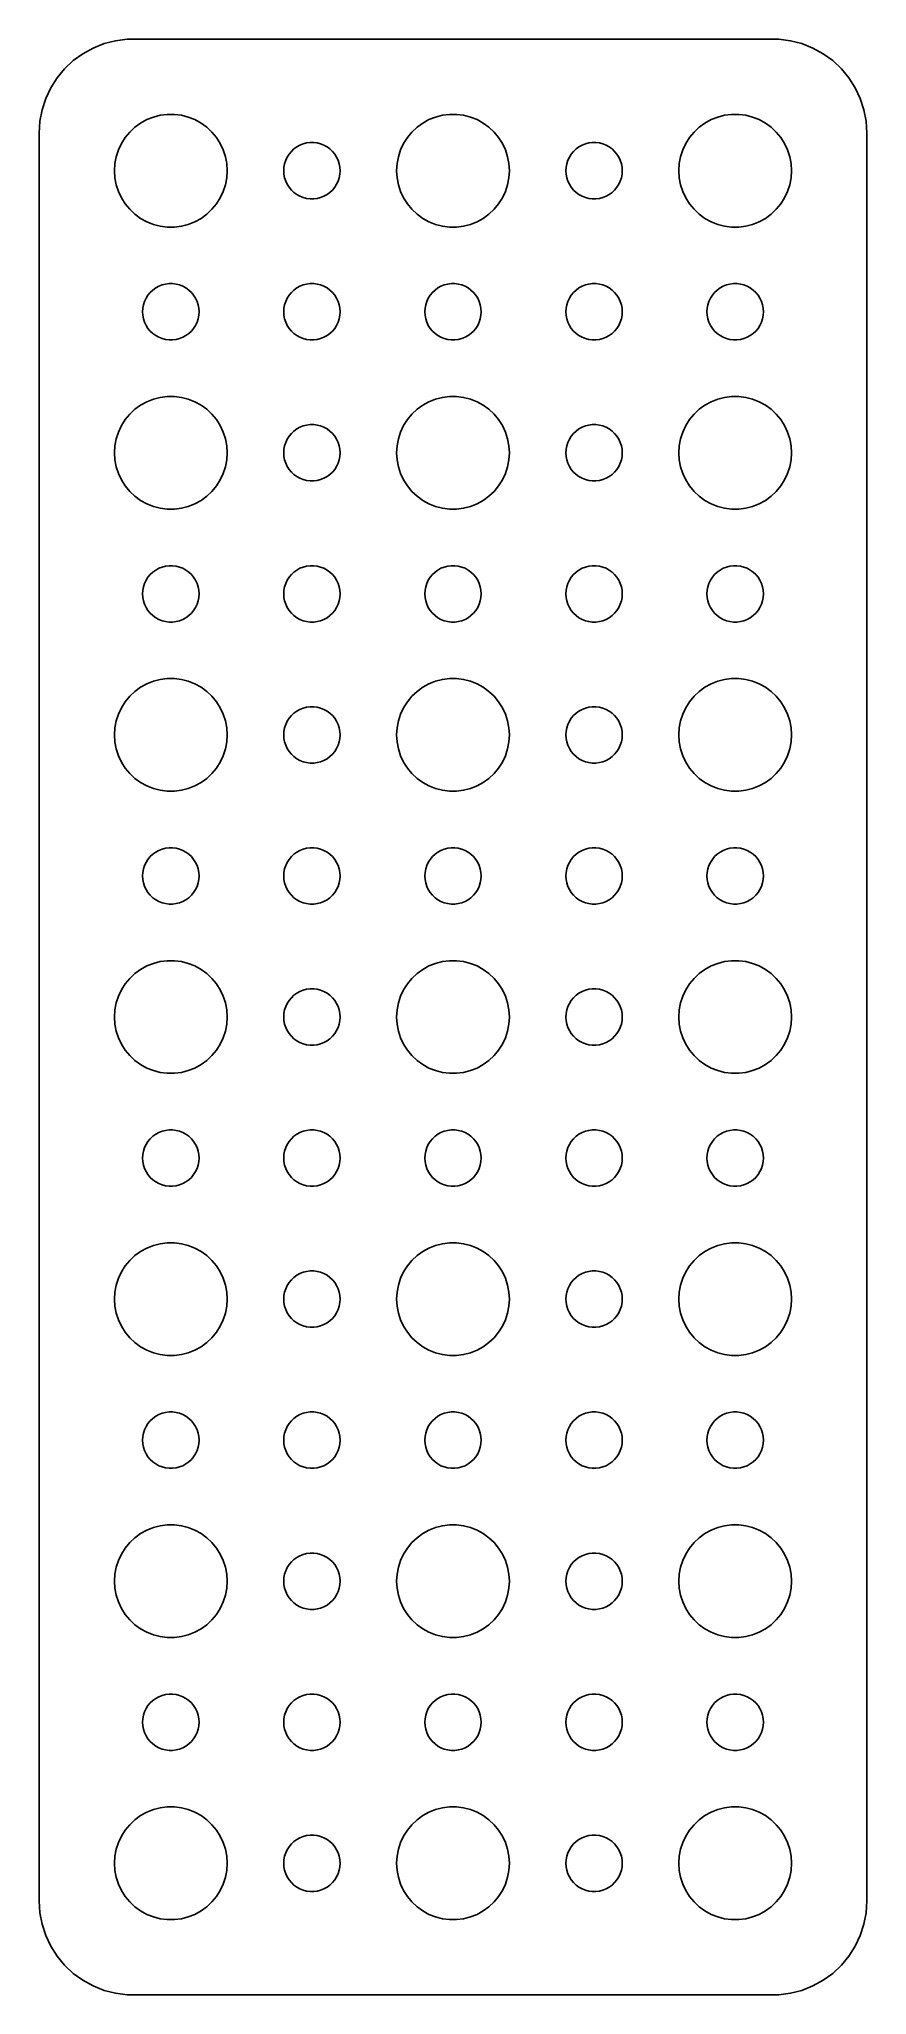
# Model space of a CAD drawing. Extents: x -22 to 22, y -52 to 52.
import ezdxf

# ---------------------------------------------------------------- set-up
doc = ezdxf.new("R2010")
doc.units = 0
doc.layers.get('0').update_dxf_attribs({"linetype": 'CONTINUOUS'})

msp = doc.modelspace()

# ---------------------------------------------------------------- linework, layer by layer
for points in [[(17, -51.9901), (17.314, -51.9901), (17.9369, -51.9114), (18.5451, -51.7553), (19.1289, -51.5241), (19.6791, -51.2216), (20.1871, -50.8526), (20.6448, -50.4227), (21.0451, -49.9389), (21.3815, -49.4088), (21.6489, -48.8406), (21.8429, -48.2434), (21.9606, -47.6267), (22, -47), (22, 47), (21.9606, 47.6267), (21.8429, 48.2434), (21.6489, 48.8406), (21.3815, 49.4088), (21.0451, 49.9389), (20.6448, 50.4227), (20.1871, 50.8526), (19.6791, 51.2216), (19.1289, 51.5241), (18.5451, 51.7553), (17.9369, 51.9114), (17.314, 51.9901), (17, 51.9901), (17, 51.997), (-17, 51.997), (-17, 51.9901), (-17.314, 51.9901), (-17.9369, 51.9114), (-18.5451, 51.7553), (-19.1289, 51.5241), (-19.6791, 51.2216), (-20.1871, 50.8526), (-20.6448, 50.4227), (-21.0451, 49.9389), (-21.3815, 49.4088), (-21.6489, 48.8406), (-21.8429, 48.2434), (-21.9606, 47.6267), (-22, 47), (-22, -47), (-21.9606, -47.6267), (-21.8429, -48.2434), (-21.6489, -48.8406), (-21.3815, -49.4088), (-21.0451, -49.9389), (-20.6448, -50.4227), (-20.1871, -50.8526), (-19.6791, -51.2216), (-19.1289, -51.5241), (-18.5451, -51.7553), (-17.9369, -51.9114), (-17.314, -51.9901), (-17, -51.9901), (-17, -51.997), (17, -51.997)], [(-15.1884, 42.0059), (-15.5621, 42.0531), (-15.9271, 42.1468), (-16.2773, 42.2855), (-16.6075, 42.467), (-16.9123, 42.6885), (-17.1869, 42.9464), (-17.4271, 43.2366), (-17.6289, 43.5547), (-17.7893, 43.8956), (-17.9057, 44.2539), (-17.9763, 44.624), (-18, 45), (-17.9763, 45.376), (-17.9057, 45.7461), (-17.7893, 46.1044), (-17.6289, 46.4453), (-17.4271, 46.7634), (-17.1869, 47.0536), (-16.9123, 47.3115), (-16.6075, 47.533), (-16.2773, 47.7145), (-15.9271, 47.8532), (-15.5621, 47.9469), (-15.1884, 47.9941), (-14.8116, 47.9941), (-14.4379, 47.9469), (-14.0729, 47.8532), (-13.7227, 47.7145), (-13.3925, 47.533), (-13.0877, 47.3115), (-12.8131, 47.0536), (-12.5729, 46.7634), (-12.3711, 46.4453), (-12.2107, 46.1044), (-12.0943, 45.7461), (-12.0237, 45.376), (-12, 45), (-12.0237, 44.624), (-12.0943, 44.2539), (-12.2107, 43.8956), (-12.3711, 43.5547), (-12.5729, 43.2366), (-12.8131, 42.9464), (-13.0877, 42.6885), (-13.3925, 42.467), (-13.7227, 42.2855), (-14.0729, 42.1468), (-14.4379, 42.0531), (-14.8116, 42.0059)], [(-0.188372, 42.0059), (-0.562144, 42.0531), (-0.927051, 42.1468), (-1.27734, 42.2855), (-1.60748, 42.467), (-1.91227, 42.6885), (-2.18691, 42.9464), (-2.42705, 43.2366), (-2.62892, 43.5547), (-2.78933, 43.8956), (-2.90575, 44.2539), (-2.97634, 44.624), (-3, 45), (-2.97634, 45.376), (-2.90575, 45.7461), (-2.78933, 46.1044), (-2.62892, 46.4453), (-2.42705, 46.7634), (-2.18691, 47.0536), (-1.91227, 47.3115), (-1.60748, 47.533), (-1.27734, 47.7145), (-0.927051, 47.8532), (-0.562144, 47.9469), (-0.188372, 47.9941), (0.188372, 47.9941), (0.562144, 47.9469), (0.927051, 47.8532), (1.27734, 47.7145), (1.60748, 47.533), (1.91227, 47.3115), (2.18691, 47.0536), (2.42705, 46.7634), (2.62892, 46.4453), (2.78933, 46.1044), (2.90575, 45.7461), (2.97634, 45.376), (3, 45), (2.97634, 44.624), (2.90575, 44.2539), (2.78933, 43.8956), (2.62892, 43.5547), (2.42705, 43.2366), (2.18691, 42.9464), (1.91227, 42.6885), (1.60748, 42.467), (1.27734, 42.2855), (0.927051, 42.1468), (0.562144, 42.0531), (0.188372, 42.0059)], [(14.8116, 42.0059), (14.4379, 42.0531), (14.0729, 42.1468), (13.7227, 42.2855), (13.3925, 42.467), (13.0877, 42.6885), (12.8131, 42.9464), (12.5729, 43.2366), (12.3711, 43.5547), (12.2107, 43.8956), (12.0943, 44.2539), (12.0237, 44.624), (12, 45), (12.0237, 45.376), (12.0943, 45.7461), (12.2107, 46.1044), (12.3711, 46.4453), (12.5729, 46.7634), (12.8131, 47.0536), (13.0877, 47.3115), (13.3925, 47.533), (13.7227, 47.7145), (14.0729, 47.8532), (14.4379, 47.9469), (14.8116, 47.9941), (15.1884, 47.9941), (15.5621, 47.9469), (15.9271, 47.8532), (16.2773, 47.7145), (16.6075, 47.533), (16.9123, 47.3115), (17.1869, 47.0536), (17.4271, 46.7634), (17.6289, 46.4453), (17.7893, 46.1044), (17.9057, 45.7461), (17.9763, 45.376), (18, 45), (17.9763, 44.624), (17.9057, 44.2539), (17.7893, 43.8956), (17.6289, 43.5547), (17.4271, 43.2366), (17.1869, 42.9464), (16.9123, 42.6885), (16.6075, 42.467), (16.2773, 42.2855), (15.9271, 42.1468), (15.5621, 42.0531), (15.1884, 42.0059)], [(-7.59419, 43.503), (-7.78107, 43.5266), (-7.96353, 43.5734), (-8.13867, 43.6428), (-8.30374, 43.7335), (-8.45614, 43.8442), (-8.59345, 43.9732), (-8.71353, 44.1183), (-8.81446, 44.2774), (-8.89466, 44.4478), (-8.95287, 44.627), (-8.98817, 44.812), (-9, 45), (-8.98817, 45.188), (-8.95287, 45.373), (-8.89466, 45.5522), (-8.81446, 45.7226), (-8.71353, 45.8817), (-8.59345, 46.0268), (-8.45614, 46.1558), (-8.30374, 46.2665), (-8.13867, 46.3572), (-7.96353, 46.4266), (-7.78107, 46.4734), (-7.59419, 46.497), (-7.40581, 46.497), (-7.21893, 46.4734), (-7.03647, 46.4266), (-6.86133, 46.3572), (-6.69626, 46.2665), (-6.54386, 46.1558), (-6.40655, 46.0268), (-6.28647, 45.8817), (-6.18554, 45.7226), (-6.10534, 45.5522), (-6.04713, 45.373), (-6.01183, 45.188), (-6, 45), (-6.01183, 44.812), (-6.04713, 44.627), (-6.10534, 44.4478), (-6.18554, 44.2774), (-6.28647, 44.1183), (-6.40655, 43.9732), (-6.54386, 43.8442), (-6.69626, 43.7335), (-6.86133, 43.6428), (-7.03647, 43.5734), (-7.21893, 43.5266), (-7.40581, 43.503)], [(7.40581, 43.503), (7.21893, 43.5266), (7.03647, 43.5734), (6.86133, 43.6428), (6.69626, 43.7335), (6.54386, 43.8442), (6.40655, 43.9732), (6.28647, 44.1183), (6.18554, 44.2774), (6.10534, 44.4478), (6.04713, 44.627), (6.01183, 44.812), (6, 45), (6.01183, 45.188), (6.04713, 45.373), (6.10534, 45.5522), (6.18554, 45.7226), (6.28647, 45.8817), (6.40655, 46.0268), (6.54386, 46.1558), (6.69626, 46.2665), (6.86133, 46.3572), (7.03647, 46.4266), (7.21893, 46.4734), (7.40581, 46.497), (7.59419, 46.497), (7.78107, 46.4734), (7.96353, 46.4266), (8.13867, 46.3572), (8.30374, 46.2665), (8.45614, 46.1558), (8.59345, 46.0268), (8.71353, 45.8817), (8.81446, 45.7226), (8.89466, 45.5522), (8.95287, 45.373), (8.98817, 45.188), (9, 45), (8.98817, 44.812), (8.95287, 44.627), (8.89466, 44.4478), (8.81446, 44.2774), (8.71353, 44.1183), (8.59345, 43.9732), (8.45614, 43.8442), (8.30374, 43.7335), (8.13867, 43.6428), (7.96353, 43.5734), (7.78107, 43.5266), (7.59419, 43.503)], [(-15.0942, 36.003), (-15.2811, 36.0266), (-15.4635, 36.0734), (-15.6387, 36.1428), (-15.8037, 36.2335), (-15.9561, 36.3442), (-16.0935, 36.4732), (-16.2135, 36.6183), (-16.3145, 36.7774), (-16.3947, 36.9478), (-16.4529, 37.127), (-16.4882, 37.312), (-16.5, 37.5), (-16.4882, 37.688), (-16.4529, 37.873), (-16.3947, 38.0522), (-16.3145, 38.2226), (-16.2135, 38.3817), (-16.0935, 38.5268), (-15.9561, 38.6558), (-15.8037, 38.7665), (-15.6387, 38.8572), (-15.4635, 38.9266), (-15.2811, 38.9734), (-15.0942, 38.997), (-14.9058, 38.997), (-14.7189, 38.9734), (-14.5365, 38.9266), (-14.3613, 38.8572), (-14.1963, 38.7665), (-14.0439, 38.6558), (-13.9065, 38.5268), (-13.7865, 38.3817), (-13.6855, 38.2226), (-13.6053, 38.0522), (-13.5471, 37.873), (-13.5118, 37.688), (-13.5, 37.5), (-13.5118, 37.312), (-13.5471, 37.127), (-13.6053, 36.9478), (-13.6855, 36.7774), (-13.7865, 36.6183), (-13.9065, 36.4732), (-14.0439, 36.3442), (-14.1963, 36.2335), (-14.3613, 36.1428), (-14.5365, 36.0734), (-14.7189, 36.0266), (-14.9058, 36.003)], [(-7.59419, 36.003), (-7.78107, 36.0266), (-7.96353, 36.0734), (-8.13867, 36.1428), (-8.30374, 36.2335), (-8.45614, 36.3442), (-8.59345, 36.4732), (-8.71353, 36.6183), (-8.81446, 36.7774), (-8.89466, 36.9478), (-8.95287, 37.127), (-8.98817, 37.312), (-9, 37.5), (-8.98817, 37.688), (-8.95287, 37.873), (-8.89466, 38.0522), (-8.81446, 38.2226), (-8.71353, 38.3817), (-8.59345, 38.5268), (-8.45614, 38.6558), (-8.30374, 38.7665), (-8.13867, 38.8572), (-7.96353, 38.9266), (-7.78107, 38.9734), (-7.59419, 38.997), (-7.40581, 38.997), (-7.21893, 38.9734), (-7.03647, 38.9266), (-6.86133, 38.8572), (-6.69626, 38.7665), (-6.54386, 38.6558), (-6.40655, 38.5268), (-6.28647, 38.3817), (-6.18554, 38.2226), (-6.10534, 38.0522), (-6.04713, 37.873), (-6.01183, 37.688), (-6, 37.5), (-6.01183, 37.312), (-6.04713, 37.127), (-6.10534, 36.9478), (-6.18554, 36.7774), (-6.28647, 36.6183), (-6.40655, 36.4732), (-6.54386, 36.3442), (-6.69626, 36.2335), (-6.86133, 36.1428), (-7.03647, 36.0734), (-7.21893, 36.0266), (-7.40581, 36.003)], [(-0.094186, 36.003), (-0.281072, 36.0266), (-0.463525, 36.0734), (-0.638669, 36.1428), (-0.80374, 36.2335), (-0.956136, 36.3442), (-1.09345, 36.4732), (-1.21353, 36.6183), (-1.31446, 36.7774), (-1.39466, 36.9478), (-1.45287, 37.127), (-1.48817, 37.312), (-1.5, 37.5), (-1.48817, 37.688), (-1.45287, 37.873), (-1.39466, 38.0522), (-1.31446, 38.2226), (-1.21353, 38.3817), (-1.09345, 38.5268), (-0.956136, 38.6558), (-0.80374, 38.7665), (-0.638669, 38.8572), (-0.463525, 38.9266), (-0.281072, 38.9734), (-0.094186, 38.997), (0.094186, 38.997), (0.281072, 38.9734), (0.463525, 38.9266), (0.638669, 38.8572), (0.80374, 38.7665), (0.956136, 38.6558), (1.09345, 38.5268), (1.21353, 38.3817), (1.31446, 38.2226), (1.39466, 38.0522), (1.45287, 37.873), (1.48817, 37.688), (1.5, 37.5), (1.48817, 37.312), (1.45287, 37.127), (1.39466, 36.9478), (1.31446, 36.7774), (1.21353, 36.6183), (1.09345, 36.4732), (0.956136, 36.3442), (0.80374, 36.2335), (0.638669, 36.1428), (0.463525, 36.0734), (0.281072, 36.0266), (0.094186, 36.003)], [(7.40581, 36.003), (7.21893, 36.0266), (7.03647, 36.0734), (6.86133, 36.1428), (6.69626, 36.2335), (6.54386, 36.3442), (6.40655, 36.4732), (6.28647, 36.6183), (6.18554, 36.7774), (6.10534, 36.9478), (6.04713, 37.127), (6.01183, 37.312), (6, 37.5), (6.01183, 37.688), (6.04713, 37.873), (6.10534, 38.0522), (6.18554, 38.2226), (6.28647, 38.3817), (6.40655, 38.5268), (6.54386, 38.6558), (6.69626, 38.7665), (6.86133, 38.8572), (7.03647, 38.9266), (7.21893, 38.9734), (7.40581, 38.997), (7.59419, 38.997), (7.78107, 38.9734), (7.96353, 38.9266), (8.13867, 38.8572), (8.30374, 38.7665), (8.45614, 38.6558), (8.59345, 38.5268), (8.71353, 38.3817), (8.81446, 38.2226), (8.89466, 38.0522), (8.95287, 37.873), (8.98817, 37.688), (9, 37.5), (8.98817, 37.312), (8.95287, 37.127), (8.89466, 36.9478), (8.81446, 36.7774), (8.71353, 36.6183), (8.59345, 36.4732), (8.45614, 36.3442), (8.30374, 36.2335), (8.13867, 36.1428), (7.96353, 36.0734), (7.78107, 36.0266), (7.59419, 36.003)], [(14.9058, 36.003), (14.7189, 36.0266), (14.5365, 36.0734), (14.3613, 36.1428), (14.1963, 36.2335), (14.0439, 36.3442), (13.9065, 36.4732), (13.7865, 36.6183), (13.6855, 36.7774), (13.6053, 36.9478), (13.5471, 37.127), (13.5118, 37.312), (13.5, 37.5), (13.5118, 37.688), (13.5471, 37.873), (13.6053, 38.0522), (13.6855, 38.2226), (13.7865, 38.3817), (13.9065, 38.5268), (14.0439, 38.6558), (14.1963, 38.7665), (14.3613, 38.8572), (14.5365, 38.9266), (14.7189, 38.9734), (14.9058, 38.997), (15.0942, 38.997), (15.2811, 38.9734), (15.4635, 38.9266), (15.6387, 38.8572), (15.8037, 38.7665), (15.9561, 38.6558), (16.0935, 38.5268), (16.2135, 38.3817), (16.3145, 38.2226), (16.3947, 38.0522), (16.4529, 37.873), (16.4882, 37.688), (16.5, 37.5), (16.4882, 37.312), (16.4529, 37.127), (16.3947, 36.9478), (16.3145, 36.7774), (16.2135, 36.6183), (16.0935, 36.4732), (15.9561, 36.3442), (15.8037, 36.2335), (15.6387, 36.1428), (15.4635, 36.0734), (15.2811, 36.0266), (15.0942, 36.003)], [(-15.1884, 27.0059), (-15.5621, 27.0531), (-15.9271, 27.1468), (-16.2773, 27.2855), (-16.6075, 27.467), (-16.9123, 27.6885), (-17.1869, 27.9464), (-17.4271, 28.2366), (-17.6289, 28.5547), (-17.7893, 28.8956), (-17.9057, 29.2539), (-17.9763, 29.624), (-18, 30), (-17.9763, 30.376), (-17.9057, 30.7461), (-17.7893, 31.1044), (-17.6289, 31.4453), (-17.4271, 31.7634), (-17.1869, 32.0536), (-16.9123, 32.3115), (-16.6075, 32.533), (-16.2773, 32.7145), (-15.9271, 32.8532), (-15.5621, 32.9469), (-15.1884, 32.9941), (-14.8116, 32.9941), (-14.4379, 32.9469), (-14.0729, 32.8532), (-13.7227, 32.7145), (-13.3925, 32.533), (-13.0877, 32.3115), (-12.8131, 32.0536), (-12.5729, 31.7634), (-12.3711, 31.4453), (-12.2107, 31.1044), (-12.0943, 30.7461), (-12.0237, 30.376), (-12, 30), (-12.0237, 29.624), (-12.0943, 29.2539), (-12.2107, 28.8956), (-12.3711, 28.5547), (-12.5729, 28.2366), (-12.8131, 27.9464), (-13.0877, 27.6885), (-13.3925, 27.467), (-13.7227, 27.2855), (-14.0729, 27.1468), (-14.4379, 27.0531), (-14.8116, 27.0059)], [(-0.188372, 27.0059), (-0.562144, 27.0531), (-0.927051, 27.1468), (-1.27734, 27.2855), (-1.60748, 27.467), (-1.91227, 27.6885), (-2.18691, 27.9464), (-2.42705, 28.2366), (-2.62892, 28.5547), (-2.78933, 28.8956), (-2.90575, 29.2539), (-2.97634, 29.624), (-3, 30), (-2.97634, 30.376), (-2.90575, 30.7461), (-2.78933, 31.1044), (-2.62892, 31.4453), (-2.42705, 31.7634), (-2.18691, 32.0536), (-1.91227, 32.3115), (-1.60748, 32.533), (-1.27734, 32.7145), (-0.927051, 32.8532), (-0.562144, 32.9469), (-0.188372, 32.9941), (0.188372, 32.9941), (0.562144, 32.9469), (0.927051, 32.8532), (1.27734, 32.7145), (1.60748, 32.533), (1.91227, 32.3115), (2.18691, 32.0536), (2.42705, 31.7634), (2.62892, 31.4453), (2.78933, 31.1044), (2.90575, 30.7461), (2.97634, 30.376), (3, 30), (2.97634, 29.624), (2.90575, 29.2539), (2.78933, 28.8956), (2.62892, 28.5547), (2.42705, 28.2366), (2.18691, 27.9464), (1.91227, 27.6885), (1.60748, 27.467), (1.27734, 27.2855), (0.927051, 27.1468), (0.562144, 27.0531), (0.188372, 27.0059)], [(14.8116, 27.0059), (14.4379, 27.0531), (14.0729, 27.1468), (13.7227, 27.2855), (13.3925, 27.467), (13.0877, 27.6885), (12.8131, 27.9464), (12.5729, 28.2366), (12.3711, 28.5547), (12.2107, 28.8956), (12.0943, 29.2539), (12.0237, 29.624), (12, 30), (12.0237, 30.376), (12.0943, 30.7461), (12.2107, 31.1044), (12.3711, 31.4453), (12.5729, 31.7634), (12.8131, 32.0536), (13.0877, 32.3115), (13.3925, 32.533), (13.7227, 32.7145), (14.0729, 32.8532), (14.4379, 32.9469), (14.8116, 32.9941), (15.1884, 32.9941), (15.5621, 32.9469), (15.9271, 32.8532), (16.2773, 32.7145), (16.6075, 32.533), (16.9123, 32.3115), (17.1869, 32.0536), (17.4271, 31.7634), (17.6289, 31.4453), (17.7893, 31.1044), (17.9057, 30.7461), (17.9763, 30.376), (18, 30), (17.9763, 29.624), (17.9057, 29.2539), (17.7893, 28.8956), (17.6289, 28.5547), (17.4271, 28.2366), (17.1869, 27.9464), (16.9123, 27.6885), (16.6075, 27.467), (16.2773, 27.2855), (15.9271, 27.1468), (15.5621, 27.0531), (15.1884, 27.0059)], [(-7.59419, 28.503), (-7.78107, 28.5266), (-7.96353, 28.5734), (-8.13867, 28.6428), (-8.30374, 28.7335), (-8.45614, 28.8442), (-8.59345, 28.9732), (-8.71353, 29.1183), (-8.81446, 29.2774), (-8.89466, 29.4478), (-8.95287, 29.627), (-8.98817, 29.812), (-9, 30), (-8.98817, 30.188), (-8.95287, 30.373), (-8.89466, 30.5522), (-8.81446, 30.7226), (-8.71353, 30.8817), (-8.59345, 31.0268), (-8.45614, 31.1558), (-8.30374, 31.2665), (-8.13867, 31.3572), (-7.96353, 31.4266), (-7.78107, 31.4734), (-7.59419, 31.497), (-7.40581, 31.497), (-7.21893, 31.4734), (-7.03647, 31.4266), (-6.86133, 31.3572), (-6.69626, 31.2665), (-6.54386, 31.1558), (-6.40655, 31.0268), (-6.28647, 30.8817), (-6.18554, 30.7226), (-6.10534, 30.5522), (-6.04713, 30.373), (-6.01183, 30.188), (-6, 30), (-6.01183, 29.812), (-6.04713, 29.627), (-6.10534, 29.4478), (-6.18554, 29.2774), (-6.28647, 29.1183), (-6.40655, 28.9732), (-6.54386, 28.8442), (-6.69626, 28.7335), (-6.86133, 28.6428), (-7.03647, 28.5734), (-7.21893, 28.5266), (-7.40581, 28.503)], [(7.40581, 28.503), (7.21893, 28.5266), (7.03647, 28.5734), (6.86133, 28.6428), (6.69626, 28.7335), (6.54386, 28.8442), (6.40655, 28.9732), (6.28647, 29.1183), (6.18554, 29.2774), (6.10534, 29.4478), (6.04713, 29.627), (6.01183, 29.812), (6, 30), (6.01183, 30.188), (6.04713, 30.373), (6.10534, 30.5522), (6.18554, 30.7226), (6.28647, 30.8817), (6.40655, 31.0268), (6.54386, 31.1558), (6.69626, 31.2665), (6.86133, 31.3572), (7.03647, 31.4266), (7.21893, 31.4734), (7.40581, 31.497), (7.59419, 31.497), (7.78107, 31.4734), (7.96353, 31.4266), (8.13867, 31.3572), (8.30374, 31.2665), (8.45614, 31.1558), (8.59345, 31.0268), (8.71353, 30.8817), (8.81446, 30.7226), (8.89466, 30.5522), (8.95287, 30.373), (8.98817, 30.188), (9, 30), (8.98817, 29.812), (8.95287, 29.627), (8.89466, 29.4478), (8.81446, 29.2774), (8.71353, 29.1183), (8.59345, 28.9732), (8.45614, 28.8442), (8.30374, 28.7335), (8.13867, 28.6428), (7.96353, 28.5734), (7.78107, 28.5266), (7.59419, 28.503)], [(-15.0942, 21.003), (-15.2811, 21.0266), (-15.4635, 21.0734), (-15.6387, 21.1428), (-15.8037, 21.2335), (-15.9561, 21.3442), (-16.0935, 21.4732), (-16.2135, 21.6183), (-16.3145, 21.7774), (-16.3947, 21.9478), (-16.4529, 22.127), (-16.4882, 22.312), (-16.5, 22.5), (-16.4882, 22.688), (-16.4529, 22.873), (-16.3947, 23.0522), (-16.3145, 23.2226), (-16.2135, 23.3817), (-16.0935, 23.5268), (-15.9561, 23.6558), (-15.8037, 23.7665), (-15.6387, 23.8572), (-15.4635, 23.9266), (-15.2811, 23.9734), (-15.0942, 23.997), (-14.9058, 23.997), (-14.7189, 23.9734), (-14.5365, 23.9266), (-14.3613, 23.8572), (-14.1963, 23.7665), (-14.0439, 23.6558), (-13.9065, 23.5268), (-13.7865, 23.3817), (-13.6855, 23.2226), (-13.6053, 23.0522), (-13.5471, 22.873), (-13.5118, 22.688), (-13.5, 22.5), (-13.5118, 22.312), (-13.5471, 22.127), (-13.6053, 21.9478), (-13.6855, 21.7774), (-13.7865, 21.6183), (-13.9065, 21.4732), (-14.0439, 21.3442), (-14.1963, 21.2335), (-14.3613, 21.1428), (-14.5365, 21.0734), (-14.7189, 21.0266), (-14.9058, 21.003)], [(-7.59419, 21.003), (-7.78107, 21.0266), (-7.96353, 21.0734), (-8.13867, 21.1428), (-8.30374, 21.2335), (-8.45614, 21.3442), (-8.59345, 21.4732), (-8.71353, 21.6183), (-8.81446, 21.7774), (-8.89466, 21.9478), (-8.95287, 22.127), (-8.98817, 22.312), (-9, 22.5), (-8.98817, 22.688), (-8.95287, 22.873), (-8.89466, 23.0522), (-8.81446, 23.2226), (-8.71353, 23.3817), (-8.59345, 23.5268), (-8.45614, 23.6558), (-8.30374, 23.7665), (-8.13867, 23.8572), (-7.96353, 23.9266), (-7.78107, 23.9734), (-7.59419, 23.997), (-7.40581, 23.997), (-7.21893, 23.9734), (-7.03647, 23.9266), (-6.86133, 23.8572), (-6.69626, 23.7665), (-6.54386, 23.6558), (-6.40655, 23.5268), (-6.28647, 23.3817), (-6.18554, 23.2226), (-6.10534, 23.0522), (-6.04713, 22.873), (-6.01183, 22.688), (-6, 22.5), (-6.01183, 22.312), (-6.04713, 22.127), (-6.10534, 21.9478), (-6.18554, 21.7774), (-6.28647, 21.6183), (-6.40655, 21.4732), (-6.54386, 21.3442), (-6.69626, 21.2335), (-6.86133, 21.1428), (-7.03647, 21.0734), (-7.21893, 21.0266), (-7.40581, 21.003)], [(-0.094186, 21.003), (-0.281072, 21.0266), (-0.463525, 21.0734), (-0.638669, 21.1428), (-0.80374, 21.2335), (-0.956136, 21.3442), (-1.09345, 21.4732), (-1.21353, 21.6183), (-1.31446, 21.7774), (-1.39466, 21.9478), (-1.45287, 22.127), (-1.48817, 22.312), (-1.5, 22.5), (-1.48817, 22.688), (-1.45287, 22.873), (-1.39466, 23.0522), (-1.31446, 23.2226), (-1.21353, 23.3817), (-1.09345, 23.5268), (-0.956136, 23.6558), (-0.80374, 23.7665), (-0.638669, 23.8572), (-0.463525, 23.9266), (-0.281072, 23.9734), (-0.094186, 23.997), (0.094186, 23.997), (0.281072, 23.9734), (0.463525, 23.9266), (0.638669, 23.8572), (0.80374, 23.7665), (0.956136, 23.6558), (1.09345, 23.5268), (1.21353, 23.3817), (1.31446, 23.2226), (1.39466, 23.0522), (1.45287, 22.873), (1.48817, 22.688), (1.5, 22.5), (1.48817, 22.312), (1.45287, 22.127), (1.39466, 21.9478), (1.31446, 21.7774), (1.21353, 21.6183), (1.09345, 21.4732), (0.956136, 21.3442), (0.80374, 21.2335), (0.638669, 21.1428), (0.463525, 21.0734), (0.281072, 21.0266), (0.094186, 21.003)], [(7.40581, 21.003), (7.21893, 21.0266), (7.03647, 21.0734), (6.86133, 21.1428), (6.69626, 21.2335), (6.54386, 21.3442), (6.40655, 21.4732), (6.28647, 21.6183), (6.18554, 21.7774), (6.10534, 21.9478), (6.04713, 22.127), (6.01183, 22.312), (6, 22.5), (6.01183, 22.688), (6.04713, 22.873), (6.10534, 23.0522), (6.18554, 23.2226), (6.28647, 23.3817), (6.40655, 23.5268), (6.54386, 23.6558), (6.69626, 23.7665), (6.86133, 23.8572), (7.03647, 23.9266), (7.21893, 23.9734), (7.40581, 23.997), (7.59419, 23.997), (7.78107, 23.9734), (7.96353, 23.9266), (8.13867, 23.8572), (8.30374, 23.7665), (8.45614, 23.6558), (8.59345, 23.5268), (8.71353, 23.3817), (8.81446, 23.2226), (8.89466, 23.0522), (8.95287, 22.873), (8.98817, 22.688), (9, 22.5), (8.98817, 22.312), (8.95287, 22.127), (8.89466, 21.9478), (8.81446, 21.7774), (8.71353, 21.6183), (8.59345, 21.4732), (8.45614, 21.3442), (8.30374, 21.2335), (8.13867, 21.1428), (7.96353, 21.0734), (7.78107, 21.0266), (7.59419, 21.003)], [(14.9058, 21.003), (14.7189, 21.0266), (14.5365, 21.0734), (14.3613, 21.1428), (14.1963, 21.2335), (14.0439, 21.3442), (13.9065, 21.4732), (13.7865, 21.6183), (13.6855, 21.7774), (13.6053, 21.9478), (13.5471, 22.127), (13.5118, 22.312), (13.5, 22.5), (13.5118, 22.688), (13.5471, 22.873), (13.6053, 23.0522), (13.6855, 23.2226), (13.7865, 23.3817), (13.9065, 23.5268), (14.0439, 23.6558), (14.1963, 23.7665), (14.3613, 23.8572), (14.5365, 23.9266), (14.7189, 23.9734), (14.9058, 23.997), (15.0942, 23.997), (15.2811, 23.9734), (15.4635, 23.9266), (15.6387, 23.8572), (15.8037, 23.7665), (15.9561, 23.6558), (16.0935, 23.5268), (16.2135, 23.3817), (16.3145, 23.2226), (16.3947, 23.0522), (16.4529, 22.873), (16.4882, 22.688), (16.5, 22.5), (16.4882, 22.312), (16.4529, 22.127), (16.3947, 21.9478), (16.3145, 21.7774), (16.2135, 21.6183), (16.0935, 21.4732), (15.9561, 21.3442), (15.8037, 21.2335), (15.6387, 21.1428), (15.4635, 21.0734), (15.2811, 21.0266), (15.0942, 21.003)], [(-15.1884, 12.0059), (-15.5621, 12.0531), (-15.9271, 12.1468), (-16.2773, 12.2855), (-16.6075, 12.467), (-16.9123, 12.6885), (-17.1869, 12.9464), (-17.4271, 13.2366), (-17.6289, 13.5547), (-17.7893, 13.8956), (-17.9057, 14.2539), (-17.9763, 14.624), (-18, 15), (-17.9763, 15.376), (-17.9057, 15.7461), (-17.7893, 16.1044), (-17.6289, 16.4453), (-17.4271, 16.7634), (-17.1869, 17.0536), (-16.9123, 17.3115), (-16.6075, 17.533), (-16.2773, 17.7145), (-15.9271, 17.8532), (-15.5621, 17.9469), (-15.1884, 17.9941), (-14.8116, 17.9941), (-14.4379, 17.9469), (-14.0729, 17.8532), (-13.7227, 17.7145), (-13.3925, 17.533), (-13.0877, 17.3115), (-12.8131, 17.0536), (-12.5729, 16.7634), (-12.3711, 16.4453), (-12.2107, 16.1044), (-12.0943, 15.7461), (-12.0237, 15.376), (-12, 15), (-12.0237, 14.624), (-12.0943, 14.2539), (-12.2107, 13.8956), (-12.3711, 13.5547), (-12.5729, 13.2366), (-12.8131, 12.9464), (-13.0877, 12.6885), (-13.3925, 12.467), (-13.7227, 12.2855), (-14.0729, 12.1468), (-14.4379, 12.0531), (-14.8116, 12.0059)], [(-0.188372, 12.0059), (-0.562144, 12.0531), (-0.927051, 12.1468), (-1.27734, 12.2855), (-1.60748, 12.467), (-1.91227, 12.6885), (-2.18691, 12.9464), (-2.42705, 13.2366), (-2.62892, 13.5547), (-2.78933, 13.8956), (-2.90575, 14.2539), (-2.97634, 14.624), (-3, 15), (-2.97634, 15.376), (-2.90575, 15.7461), (-2.78933, 16.1044), (-2.62892, 16.4453), (-2.42705, 16.7634), (-2.18691, 17.0536), (-1.91227, 17.3115), (-1.60748, 17.533), (-1.27734, 17.7145), (-0.927051, 17.8532), (-0.562144, 17.9469), (-0.188372, 17.9941), (0.188372, 17.9941), (0.562144, 17.9469), (0.927051, 17.8532), (1.27734, 17.7145), (1.60748, 17.533), (1.91227, 17.3115), (2.18691, 17.0536), (2.42705, 16.7634), (2.62892, 16.4453), (2.78933, 16.1044), (2.90575, 15.7461), (2.97634, 15.376), (3, 15), (2.97634, 14.624), (2.90575, 14.2539), (2.78933, 13.8956), (2.62892, 13.5547), (2.42705, 13.2366), (2.18691, 12.9464), (1.91227, 12.6885), (1.60748, 12.467), (1.27734, 12.2855), (0.927051, 12.1468), (0.562144, 12.0531), (0.188372, 12.0059)], [(14.8116, 12.0059), (14.4379, 12.0531), (14.0729, 12.1468), (13.7227, 12.2855), (13.3925, 12.467), (13.0877, 12.6885), (12.8131, 12.9464), (12.5729, 13.2366), (12.3711, 13.5547), (12.2107, 13.8956), (12.0943, 14.2539), (12.0237, 14.624), (12, 15), (12.0237, 15.376), (12.0943, 15.7461), (12.2107, 16.1044), (12.3711, 16.4453), (12.5729, 16.7634), (12.8131, 17.0536), (13.0877, 17.3115), (13.3925, 17.533), (13.7227, 17.7145), (14.0729, 17.8532), (14.4379, 17.9469), (14.8116, 17.9941), (15.1884, 17.9941), (15.5621, 17.9469), (15.9271, 17.8532), (16.2773, 17.7145), (16.6075, 17.533), (16.9123, 17.3115), (17.1869, 17.0536), (17.4271, 16.7634), (17.6289, 16.4453), (17.7893, 16.1044), (17.9057, 15.7461), (17.9763, 15.376), (18, 15), (17.9763, 14.624), (17.9057, 14.2539), (17.7893, 13.8956), (17.6289, 13.5547), (17.4271, 13.2366), (17.1869, 12.9464), (16.9123, 12.6885), (16.6075, 12.467), (16.2773, 12.2855), (15.9271, 12.1468), (15.5621, 12.0531), (15.1884, 12.0059)], [(-7.59419, 13.503), (-7.78107, 13.5266), (-7.96353, 13.5734), (-8.13867, 13.6428), (-8.30374, 13.7335), (-8.45614, 13.8442), (-8.59345, 13.9732), (-8.71353, 14.1183), (-8.81446, 14.2774), (-8.89466, 14.4478), (-8.95287, 14.627), (-8.98817, 14.812), (-9, 15), (-8.98817, 15.188), (-8.95287, 15.373), (-8.89466, 15.5522), (-8.81446, 15.7226), (-8.71353, 15.8817), (-8.59345, 16.0268), (-8.45614, 16.1558), (-8.30374, 16.2665), (-8.13867, 16.3572), (-7.96353, 16.4266), (-7.78107, 16.4734), (-7.59419, 16.497), (-7.40581, 16.497), (-7.21893, 16.4734), (-7.03647, 16.4266), (-6.86133, 16.3572), (-6.69626, 16.2665), (-6.54386, 16.1558), (-6.40655, 16.0268), (-6.28647, 15.8817), (-6.18554, 15.7226), (-6.10534, 15.5522), (-6.04713, 15.373), (-6.01183, 15.188), (-6, 15), (-6.01183, 14.812), (-6.04713, 14.627), (-6.10534, 14.4478), (-6.18554, 14.2774), (-6.28647, 14.1183), (-6.40655, 13.9732), (-6.54386, 13.8442), (-6.69626, 13.7335), (-6.86133, 13.6428), (-7.03647, 13.5734), (-7.21893, 13.5266), (-7.40581, 13.503)], [(7.40581, 13.503), (7.21893, 13.5266), (7.03647, 13.5734), (6.86133, 13.6428), (6.69626, 13.7335), (6.54386, 13.8442), (6.40655, 13.9732), (6.28647, 14.1183), (6.18554, 14.2774), (6.10534, 14.4478), (6.04713, 14.627), (6.01183, 14.812), (6, 15), (6.01183, 15.188), (6.04713, 15.373), (6.10534, 15.5522), (6.18554, 15.7226), (6.28647, 15.8817), (6.40655, 16.0268), (6.54386, 16.1558), (6.69626, 16.2665), (6.86133, 16.3572), (7.03647, 16.4266), (7.21893, 16.4734), (7.40581, 16.497), (7.59419, 16.497), (7.78107, 16.4734), (7.96353, 16.4266), (8.13867, 16.3572), (8.30374, 16.2665), (8.45614, 16.1558), (8.59345, 16.0268), (8.71353, 15.8817), (8.81446, 15.7226), (8.89466, 15.5522), (8.95287, 15.373), (8.98817, 15.188), (9, 15), (8.98817, 14.812), (8.95287, 14.627), (8.89466, 14.4478), (8.81446, 14.2774), (8.71353, 14.1183), (8.59345, 13.9732), (8.45614, 13.8442), (8.30374, 13.7335), (8.13867, 13.6428), (7.96353, 13.5734), (7.78107, 13.5266), (7.59419, 13.503)], [(-15.0942, 6.00296), (-15.2811, 6.02657), (-15.4635, 6.07342), (-15.6387, 6.14276), (-15.8037, 6.23351), (-15.9561, 6.34423), (-16.0935, 6.47318), (-16.2135, 6.61832), (-16.3145, 6.77737), (-16.3947, 6.94781), (-16.4529, 7.12697), (-16.4882, 7.312), (-16.5, 7.5), (-16.4882, 7.688), (-16.4529, 7.87303), (-16.3947, 8.05219), (-16.3145, 8.22263), (-16.2135, 8.38168), (-16.0935, 8.52682), (-15.9561, 8.65577), (-15.8037, 8.76649), (-15.6387, 8.85724), (-15.4635, 8.92658), (-15.2811, 8.97343), (-15.0942, 8.99704), (-14.9058, 8.99704), (-14.7189, 8.97343), (-14.5365, 8.92658), (-14.3613, 8.85724), (-14.1963, 8.76649), (-14.0439, 8.65577), (-13.9065, 8.52682), (-13.7865, 8.38168), (-13.6855, 8.22263), (-13.6053, 8.05219), (-13.5471, 7.87303), (-13.5118, 7.688), (-13.5, 7.5), (-13.5118, 7.312), (-13.5471, 7.12697), (-13.6053, 6.94781), (-13.6855, 6.77737), (-13.7865, 6.61832), (-13.9065, 6.47318), (-14.0439, 6.34423), (-14.1963, 6.23351), (-14.3613, 6.14276), (-14.5365, 6.07342), (-14.7189, 6.02657), (-14.9058, 6.00296)], [(-7.59419, 6.00296), (-7.78107, 6.02657), (-7.96353, 6.07342), (-8.13867, 6.14276), (-8.30374, 6.23351), (-8.45614, 6.34423), (-8.59345, 6.47318), (-8.71353, 6.61832), (-8.81446, 6.77737), (-8.89466, 6.94781), (-8.95287, 7.12697), (-8.98817, 7.312), (-9, 7.5), (-8.98817, 7.688), (-8.95287, 7.87303), (-8.89466, 8.05219), (-8.81446, 8.22263), (-8.71353, 8.38168), (-8.59345, 8.52682), (-8.45614, 8.65577), (-8.30374, 8.76649), (-8.13867, 8.85724), (-7.96353, 8.92658), (-7.78107, 8.97343), (-7.59419, 8.99704), (-7.40581, 8.99704), (-7.21893, 8.97343), (-7.03647, 8.92658), (-6.86133, 8.85724), (-6.69626, 8.76649), (-6.54386, 8.65577), (-6.40655, 8.52682), (-6.28647, 8.38168), (-6.18554, 8.22263), (-6.10534, 8.05219), (-6.04713, 7.87303), (-6.01183, 7.688), (-6, 7.5), (-6.01183, 7.312), (-6.04713, 7.12697), (-6.10534, 6.94781), (-6.18554, 6.77737), (-6.28647, 6.61832), (-6.40655, 6.47318), (-6.54386, 6.34423), (-6.69626, 6.23351), (-6.86133, 6.14276), (-7.03647, 6.07342), (-7.21893, 6.02657), (-7.40581, 6.00296)], [(-0.094186, 6.00296), (-0.281072, 6.02657), (-0.463525, 6.07342), (-0.638669, 6.14276), (-0.80374, 6.23351), (-0.956136, 6.34423), (-1.09345, 6.47318), (-1.21353, 6.61832), (-1.31446, 6.77737), (-1.39466, 6.94781), (-1.45287, 7.12697), (-1.48817, 7.312), (-1.5, 7.5), (-1.48817, 7.688), (-1.45287, 7.87303), (-1.39466, 8.05219), (-1.31446, 8.22263), (-1.21353, 8.38168), (-1.09345, 8.52682), (-0.956136, 8.65577), (-0.80374, 8.76649), (-0.638669, 8.85724), (-0.463525, 8.92658), (-0.281072, 8.97343), (-0.094186, 8.99704), (0.094186, 8.99704), (0.281072, 8.97343), (0.463525, 8.92658), (0.638669, 8.85724), (0.80374, 8.76649), (0.956136, 8.65577), (1.09345, 8.52682), (1.21353, 8.38168), (1.31446, 8.22263), (1.39466, 8.05219), (1.45287, 7.87303), (1.48817, 7.688), (1.5, 7.5), (1.48817, 7.312), (1.45287, 7.12697), (1.39466, 6.94781), (1.31446, 6.77737), (1.21353, 6.61832), (1.09345, 6.47318), (0.956136, 6.34423), (0.80374, 6.23351), (0.638669, 6.14276), (0.463525, 6.07342), (0.281072, 6.02657), (0.094186, 6.00296)], [(7.40581, 6.00296), (7.21893, 6.02657), (7.03647, 6.07342), (6.86133, 6.14276), (6.69626, 6.23351), (6.54386, 6.34423), (6.40655, 6.47318), (6.28647, 6.61832), (6.18554, 6.77737), (6.10534, 6.94781), (6.04713, 7.12697), (6.01183, 7.312), (6, 7.5), (6.01183, 7.688), (6.04713, 7.87303), (6.10534, 8.05219), (6.18554, 8.22263), (6.28647, 8.38168), (6.40655, 8.52682), (6.54386, 8.65577), (6.69626, 8.76649), (6.86133, 8.85724), (7.03647, 8.92658), (7.21893, 8.97343), (7.40581, 8.99704), (7.59419, 8.99704), (7.78107, 8.97343), (7.96353, 8.92658), (8.13867, 8.85724), (8.30374, 8.76649), (8.45614, 8.65577), (8.59345, 8.52682), (8.71353, 8.38168), (8.81446, 8.22263), (8.89466, 8.05219), (8.95287, 7.87303), (8.98817, 7.688), (9, 7.5), (8.98817, 7.312), (8.95287, 7.12697), (8.89466, 6.94781), (8.81446, 6.77737), (8.71353, 6.61832), (8.59345, 6.47318), (8.45614, 6.34423), (8.30374, 6.23351), (8.13867, 6.14276), (7.96353, 6.07342), (7.78107, 6.02657), (7.59419, 6.00296)], [(14.9058, 6.00296), (14.7189, 6.02657), (14.5365, 6.07342), (14.3613, 6.14276), (14.1963, 6.23351), (14.0439, 6.34423), (13.9065, 6.47318), (13.7865, 6.61832), (13.6855, 6.77737), (13.6053, 6.94781), (13.5471, 7.12697), (13.5118, 7.312), (13.5, 7.5), (13.5118, 7.688), (13.5471, 7.87303), (13.6053, 8.05219), (13.6855, 8.22263), (13.7865, 8.38168), (13.9065, 8.52682), (14.0439, 8.65577), (14.1963, 8.76649), (14.3613, 8.85724), (14.5365, 8.92658), (14.7189, 8.97343), (14.9058, 8.99704), (15.0942, 8.99704), (15.2811, 8.97343), (15.4635, 8.92658), (15.6387, 8.85724), (15.8037, 8.76649), (15.9561, 8.65577), (16.0935, 8.52682), (16.2135, 8.38168), (16.3145, 8.22263), (16.3947, 8.05219), (16.4529, 7.87303), (16.4882, 7.688), (16.5, 7.5), (16.4882, 7.312), (16.4529, 7.12697), (16.3947, 6.94781), (16.3145, 6.77737), (16.2135, 6.61832), (16.0935, 6.47318), (15.9561, 6.34423), (15.8037, 6.23351), (15.6387, 6.14276), (15.4635, 6.07342), (15.2811, 6.02657), (15.0942, 6.00296)], [(-15.1884, -2.99408), (-15.5621, -2.94686), (-15.9271, -2.85317), (-16.2773, -2.71448), (-16.6075, -2.53298), (-16.9123, -2.31154), (-17.1869, -2.05364), (-17.4271, -1.76336), (-17.6289, -1.44526), (-17.7893, -1.10437), (-17.9057, -0.74607), (-17.9763, -0.376), (-18, 0), (-17.9763, 0.376), (-17.9057, 0.74607), (-17.7893, 1.10437), (-17.6289, 1.44526), (-17.4271, 1.76336), (-17.1869, 2.05364), (-16.9123, 2.31154), (-16.6075, 2.53298), (-16.2773, 2.71448), (-15.9271, 2.85317), (-15.5621, 2.94686), (-15.1884, 2.99408), (-14.8116, 2.99408), (-14.4379, 2.94686), (-14.0729, 2.85317), (-13.7227, 2.71448), (-13.3925, 2.53298), (-13.0877, 2.31154), (-12.8131, 2.05364), (-12.5729, 1.76336), (-12.3711, 1.44526), (-12.2107, 1.10437), (-12.0943, 0.74607), (-12.0237, 0.376), (-12, 0), (-12.0237, -0.376), (-12.0943, -0.74607), (-12.2107, -1.10437), (-12.3711, -1.44526), (-12.5729, -1.76336), (-12.8131, -2.05364), (-13.0877, -2.31154), (-13.3925, -2.53298), (-13.7227, -2.71448), (-14.0729, -2.85317), (-14.4379, -2.94686), (-14.8116, -2.99408)], [(-0.188372, -2.99408), (-0.562144, -2.94686), (-0.927051, -2.85317), (-1.27734, -2.71448), (-1.60748, -2.53298), (-1.91227, -2.31154), (-2.18691, -2.05364), (-2.42705, -1.76336), (-2.62892, -1.44526), (-2.78933, -1.10437), (-2.90575, -0.74607), (-2.97634, -0.376), (-3, 0), (-2.97634, 0.376), (-2.90575, 0.74607), (-2.78933, 1.10437), (-2.62892, 1.44526), (-2.42705, 1.76336), (-2.18691, 2.05364), (-1.91227, 2.31154), (-1.60748, 2.53298), (-1.27734, 2.71448), (-0.927051, 2.85317), (-0.562144, 2.94686), (-0.188372, 2.99408), (0.188372, 2.99408), (0.562144, 2.94686), (0.927051, 2.85317), (1.27734, 2.71448), (1.60748, 2.53298), (1.91227, 2.31154), (2.18691, 2.05364), (2.42705, 1.76336), (2.62892, 1.44526), (2.78933, 1.10437), (2.90575, 0.74607), (2.97634, 0.376), (3, 0), (2.97634, -0.376), (2.90575, -0.74607), (2.78933, -1.10437), (2.62892, -1.44526), (2.42705, -1.76336), (2.18691, -2.05364), (1.91227, -2.31154), (1.60748, -2.53298), (1.27734, -2.71448), (0.927051, -2.85317), (0.562144, -2.94686), (0.188372, -2.99408)], [(14.8116, -2.99408), (14.4379, -2.94686), (14.0729, -2.85317), (13.7227, -2.71448), (13.3925, -2.53298), (13.0877, -2.31154), (12.8131, -2.05364), (12.5729, -1.76336), (12.3711, -1.44526), (12.2107, -1.10437), (12.0943, -0.74607), (12.0237, -0.376), (12, 0), (12.0237, 0.376), (12.0943, 0.74607), (12.2107, 1.10437), (12.3711, 1.44526), (12.5729, 1.76336), (12.8131, 2.05364), (13.0877, 2.31154), (13.3925, 2.53298), (13.7227, 2.71448), (14.0729, 2.85317), (14.4379, 2.94686), (14.8116, 2.99408), (15.1884, 2.99408), (15.5621, 2.94686), (15.9271, 2.85317), (16.2773, 2.71448), (16.6075, 2.53298), (16.9123, 2.31154), (17.1869, 2.05364), (17.4271, 1.76336), (17.6289, 1.44526), (17.7893, 1.10437), (17.9057, 0.74607), (17.9763, 0.376), (18, 0), (17.9763, -0.376), (17.9057, -0.74607), (17.7893, -1.10437), (17.6289, -1.44526), (17.4271, -1.76336), (17.1869, -2.05364), (16.9123, -2.31154), (16.6075, -2.53298), (16.2773, -2.71448), (15.9271, -2.85317), (15.5621, -2.94686), (15.1884, -2.99408)], [(-7.59419, -1.49704), (-7.78107, -1.47343), (-7.96353, -1.42658), (-8.13867, -1.35724), (-8.30374, -1.26649), (-8.45614, -1.15577), (-8.59345, -1.02682), (-8.71353, -0.881678), (-8.81446, -0.722631), (-8.89466, -0.552187), (-8.95287, -0.373035), (-8.98817, -0.188), (-9, 0), (-8.98817, 0.188), (-8.95287, 0.373035), (-8.89466, 0.552187), (-8.81446, 0.722631), (-8.71353, 0.881678), (-8.59345, 1.02682), (-8.45614, 1.15577), (-8.30374, 1.26649), (-8.13867, 1.35724), (-7.96353, 1.42658), (-7.78107, 1.47343), (-7.59419, 1.49704), (-7.40581, 1.49704), (-7.21893, 1.47343), (-7.03647, 1.42658), (-6.86133, 1.35724), (-6.69626, 1.26649), (-6.54386, 1.15577), (-6.40655, 1.02682), (-6.28647, 0.881678), (-6.18554, 0.722631), (-6.10534, 0.552187), (-6.04713, 0.373035), (-6.01183, 0.188), (-6, 0), (-6.01183, -0.188), (-6.04713, -0.373035), (-6.10534, -0.552187), (-6.18554, -0.722631), (-6.28647, -0.881678), (-6.40655, -1.02682), (-6.54386, -1.15577), (-6.69626, -1.26649), (-6.86133, -1.35724), (-7.03647, -1.42658), (-7.21893, -1.47343), (-7.40581, -1.49704)], [(7.40581, -1.49704), (7.21893, -1.47343), (7.03647, -1.42658), (6.86133, -1.35724), (6.69626, -1.26649), (6.54386, -1.15577), (6.40655, -1.02682), (6.28647, -0.881678), (6.18554, -0.722631), (6.10534, -0.552187), (6.04713, -0.373035), (6.01183, -0.188), (6, 0), (6.01183, 0.188), (6.04713, 0.373035), (6.10534, 0.552187), (6.18554, 0.722631), (6.28647, 0.881678), (6.40655, 1.02682), (6.54386, 1.15577), (6.69626, 1.26649), (6.86133, 1.35724), (7.03647, 1.42658), (7.21893, 1.47343), (7.40581, 1.49704), (7.59419, 1.49704), (7.78107, 1.47343), (7.96353, 1.42658), (8.13867, 1.35724), (8.30374, 1.26649), (8.45614, 1.15577), (8.59345, 1.02682), (8.71353, 0.881678), (8.81446, 0.722631), (8.89466, 0.552187), (8.95287, 0.373035), (8.98817, 0.188), (9, 0), (8.98817, -0.188), (8.95287, -0.373035), (8.89466, -0.552187), (8.81446, -0.722631), (8.71353, -0.881678), (8.59345, -1.02682), (8.45614, -1.15577), (8.30374, -1.26649), (8.13867, -1.35724), (7.96353, -1.42658), (7.78107, -1.47343), (7.59419, -1.49704)], [(-15.0942, -8.99704), (-15.2811, -8.97343), (-15.4635, -8.92658), (-15.6387, -8.85724), (-15.8037, -8.76649), (-15.9561, -8.65577), (-16.0935, -8.52682), (-16.2135, -8.38168), (-16.3145, -8.22263), (-16.3947, -8.05219), (-16.4529, -7.87303), (-16.4882, -7.688), (-16.5, -7.5), (-16.4882, -7.312), (-16.4529, -7.12697), (-16.3947, -6.94781), (-16.3145, -6.77737), (-16.2135, -6.61832), (-16.0935, -6.47318), (-15.9561, -6.34423), (-15.8037, -6.23351), (-15.6387, -6.14276), (-15.4635, -6.07342), (-15.2811, -6.02657), (-15.0942, -6.00296), (-14.9058, -6.00296), (-14.7189, -6.02657), (-14.5365, -6.07342), (-14.3613, -6.14276), (-14.1963, -6.23351), (-14.0439, -6.34423), (-13.9065, -6.47318), (-13.7865, -6.61832), (-13.6855, -6.77737), (-13.6053, -6.94781), (-13.5471, -7.12697), (-13.5118, -7.312), (-13.5, -7.5), (-13.5118, -7.688), (-13.5471, -7.87303), (-13.6053, -8.05219), (-13.6855, -8.22263), (-13.7865, -8.38168), (-13.9065, -8.52682), (-14.0439, -8.65577), (-14.1963, -8.76649), (-14.3613, -8.85724), (-14.5365, -8.92658), (-14.7189, -8.97343), (-14.9058, -8.99704)], [(-7.59419, -8.99704), (-7.78107, -8.97343), (-7.96353, -8.92658), (-8.13867, -8.85724), (-8.30374, -8.76649), (-8.45614, -8.65577), (-8.59345, -8.52682), (-8.71353, -8.38168), (-8.81446, -8.22263), (-8.89466, -8.05219), (-8.95287, -7.87303), (-8.98817, -7.688), (-9, -7.5), (-8.98817, -7.312), (-8.95287, -7.12697), (-8.89466, -6.94781), (-8.81446, -6.77737), (-8.71353, -6.61832), (-8.59345, -6.47318), (-8.45614, -6.34423), (-8.30374, -6.23351), (-8.13867, -6.14276), (-7.96353, -6.07342), (-7.78107, -6.02657), (-7.59419, -6.00296), (-7.40581, -6.00296), (-7.21893, -6.02657), (-7.03647, -6.07342), (-6.86133, -6.14276), (-6.69626, -6.23351), (-6.54386, -6.34423), (-6.40655, -6.47318), (-6.28647, -6.61832), (-6.18554, -6.77737), (-6.10534, -6.94781), (-6.04713, -7.12697), (-6.01183, -7.312), (-6, -7.5), (-6.01183, -7.688), (-6.04713, -7.87303), (-6.10534, -8.05219), (-6.18554, -8.22263), (-6.28647, -8.38168), (-6.40655, -8.52682), (-6.54386, -8.65577), (-6.69626, -8.76649), (-6.86133, -8.85724), (-7.03647, -8.92658), (-7.21893, -8.97343), (-7.40581, -8.99704)], [(-0.094186, -8.99704), (-0.281072, -8.97343), (-0.463525, -8.92658), (-0.638669, -8.85724), (-0.80374, -8.76649), (-0.956136, -8.65577), (-1.09345, -8.52682), (-1.21353, -8.38168), (-1.31446, -8.22263), (-1.39466, -8.05219), (-1.45287, -7.87303), (-1.48817, -7.688), (-1.5, -7.5), (-1.48817, -7.312), (-1.45287, -7.12697), (-1.39466, -6.94781), (-1.31446, -6.77737), (-1.21353, -6.61832), (-1.09345, -6.47318), (-0.956136, -6.34423), (-0.80374, -6.23351), (-0.638669, -6.14276), (-0.463525, -6.07342), (-0.281072, -6.02657), (-0.094186, -6.00296), (0.094186, -6.00296), (0.281072, -6.02657), (0.463525, -6.07342), (0.638669, -6.14276), (0.80374, -6.23351), (0.956136, -6.34423), (1.09345, -6.47318), (1.21353, -6.61832), (1.31446, -6.77737), (1.39466, -6.94781), (1.45287, -7.12697), (1.48817, -7.312), (1.5, -7.5), (1.48817, -7.688), (1.45287, -7.87303), (1.39466, -8.05219), (1.31446, -8.22263), (1.21353, -8.38168), (1.09345, -8.52682), (0.956136, -8.65577), (0.80374, -8.76649), (0.638669, -8.85724), (0.463525, -8.92658), (0.281072, -8.97343), (0.094186, -8.99704)], [(7.40581, -8.99704), (7.21893, -8.97343), (7.03647, -8.92658), (6.86133, -8.85724), (6.69626, -8.76649), (6.54386, -8.65577), (6.40655, -8.52682), (6.28647, -8.38168), (6.18554, -8.22263), (6.10534, -8.05219), (6.04713, -7.87303), (6.01183, -7.688), (6, -7.5), (6.01183, -7.312), (6.04713, -7.12697), (6.10534, -6.94781), (6.18554, -6.77737), (6.28647, -6.61832), (6.40655, -6.47318), (6.54386, -6.34423), (6.69626, -6.23351), (6.86133, -6.14276), (7.03647, -6.07342), (7.21893, -6.02657), (7.40581, -6.00296), (7.59419, -6.00296), (7.78107, -6.02657), (7.96353, -6.07342), (8.13867, -6.14276), (8.30374, -6.23351), (8.45614, -6.34423), (8.59345, -6.47318), (8.71353, -6.61832), (8.81446, -6.77737), (8.89466, -6.94781), (8.95287, -7.12697), (8.98817, -7.312), (9, -7.5), (8.98817, -7.688), (8.95287, -7.87303), (8.89466, -8.05219), (8.81446, -8.22263), (8.71353, -8.38168), (8.59345, -8.52682), (8.45614, -8.65577), (8.30374, -8.76649), (8.13867, -8.85724), (7.96353, -8.92658), (7.78107, -8.97343), (7.59419, -8.99704)], [(14.9058, -8.99704), (14.7189, -8.97343), (14.5365, -8.92658), (14.3613, -8.85724), (14.1963, -8.76649), (14.0439, -8.65577), (13.9065, -8.52682), (13.7865, -8.38168), (13.6855, -8.22263), (13.6053, -8.05219), (13.5471, -7.87303), (13.5118, -7.688), (13.5, -7.5), (13.5118, -7.312), (13.5471, -7.12697), (13.6053, -6.94781), (13.6855, -6.77737), (13.7865, -6.61832), (13.9065, -6.47318), (14.0439, -6.34423), (14.1963, -6.23351), (14.3613, -6.14276), (14.5365, -6.07342), (14.7189, -6.02657), (14.9058, -6.00296), (15.0942, -6.00296), (15.2811, -6.02657), (15.4635, -6.07342), (15.6387, -6.14276), (15.8037, -6.23351), (15.9561, -6.34423), (16.0935, -6.47318), (16.2135, -6.61832), (16.3145, -6.77737), (16.3947, -6.94781), (16.4529, -7.12697), (16.4882, -7.312), (16.5, -7.5), (16.4882, -7.688), (16.4529, -7.87303), (16.3947, -8.05219), (16.3145, -8.22263), (16.2135, -8.38168), (16.0935, -8.52682), (15.9561, -8.65577), (15.8037, -8.76649), (15.6387, -8.85724), (15.4635, -8.92658), (15.2811, -8.97343), (15.0942, -8.99704)], [(-15.1884, -17.9941), (-15.5621, -17.9469), (-15.9271, -17.8532), (-16.2773, -17.7145), (-16.6075, -17.533), (-16.9123, -17.3115), (-17.1869, -17.0536), (-17.4271, -16.7634), (-17.6289, -16.4453), (-17.7893, -16.1044), (-17.9057, -15.7461), (-17.9763, -15.376), (-18, -15), (-17.9763, -14.624), (-17.9057, -14.2539), (-17.7893, -13.8956), (-17.6289, -13.5547), (-17.4271, -13.2366), (-17.1869, -12.9464), (-16.9123, -12.6885), (-16.6075, -12.467), (-16.2773, -12.2855), (-15.9271, -12.1468), (-15.5621, -12.0531), (-15.1884, -12.0059), (-14.8116, -12.0059), (-14.4379, -12.0531), (-14.0729, -12.1468), (-13.7227, -12.2855), (-13.3925, -12.467), (-13.0877, -12.6885), (-12.8131, -12.9464), (-12.5729, -13.2366), (-12.3711, -13.5547), (-12.2107, -13.8956), (-12.0943, -14.2539), (-12.0237, -14.624), (-12, -15), (-12.0237, -15.376), (-12.0943, -15.7461), (-12.2107, -16.1044), (-12.3711, -16.4453), (-12.5729, -16.7634), (-12.8131, -17.0536), (-13.0877, -17.3115), (-13.3925, -17.533), (-13.7227, -17.7145), (-14.0729, -17.8532), (-14.4379, -17.9469), (-14.8116, -17.9941)], [(-0.188372, -17.9941), (-0.562144, -17.9469), (-0.927051, -17.8532), (-1.27734, -17.7145), (-1.60748, -17.533), (-1.91227, -17.3115), (-2.18691, -17.0536), (-2.42705, -16.7634), (-2.62892, -16.4453), (-2.78933, -16.1044), (-2.90575, -15.7461), (-2.97634, -15.376), (-3, -15), (-2.97634, -14.624), (-2.90575, -14.2539), (-2.78933, -13.8956), (-2.62892, -13.5547), (-2.42705, -13.2366), (-2.18691, -12.9464), (-1.91227, -12.6885), (-1.60748, -12.467), (-1.27734, -12.2855), (-0.927051, -12.1468), (-0.562144, -12.0531), (-0.188372, -12.0059), (0.188372, -12.0059), (0.562144, -12.0531), (0.927051, -12.1468), (1.27734, -12.2855), (1.60748, -12.467), (1.91227, -12.6885), (2.18691, -12.9464), (2.42705, -13.2366), (2.62892, -13.5547), (2.78933, -13.8956), (2.90575, -14.2539), (2.97634, -14.624), (3, -15), (2.97634, -15.376), (2.90575, -15.7461), (2.78933, -16.1044), (2.62892, -16.4453), (2.42705, -16.7634), (2.18691, -17.0536), (1.91227, -17.3115), (1.60748, -17.533), (1.27734, -17.7145), (0.927051, -17.8532), (0.562144, -17.9469), (0.188372, -17.9941)], [(14.8116, -17.9941), (14.4379, -17.9469), (14.0729, -17.8532), (13.7227, -17.7145), (13.3925, -17.533), (13.0877, -17.3115), (12.8131, -17.0536), (12.5729, -16.7634), (12.3711, -16.4453), (12.2107, -16.1044), (12.0943, -15.7461), (12.0237, -15.376), (12, -15), (12.0237, -14.624), (12.0943, -14.2539), (12.2107, -13.8956), (12.3711, -13.5547), (12.5729, -13.2366), (12.8131, -12.9464), (13.0877, -12.6885), (13.3925, -12.467), (13.7227, -12.2855), (14.0729, -12.1468), (14.4379, -12.0531), (14.8116, -12.0059), (15.1884, -12.0059), (15.5621, -12.0531), (15.9271, -12.1468), (16.2773, -12.2855), (16.6075, -12.467), (16.9123, -12.6885), (17.1869, -12.9464), (17.4271, -13.2366), (17.6289, -13.5547), (17.7893, -13.8956), (17.9057, -14.2539), (17.9763, -14.624), (18, -15), (17.9763, -15.376), (17.9057, -15.7461), (17.7893, -16.1044), (17.6289, -16.4453), (17.4271, -16.7634), (17.1869, -17.0536), (16.9123, -17.3115), (16.6075, -17.533), (16.2773, -17.7145), (15.9271, -17.8532), (15.5621, -17.9469), (15.1884, -17.9941)], [(-7.59419, -16.497), (-7.78107, -16.4734), (-7.96353, -16.4266), (-8.13867, -16.3572), (-8.30374, -16.2665), (-8.45614, -16.1558), (-8.59345, -16.0268), (-8.71353, -15.8817), (-8.81446, -15.7226), (-8.89466, -15.5522), (-8.95287, -15.373), (-8.98817, -15.188), (-9, -15), (-8.98817, -14.812), (-8.95287, -14.627), (-8.89466, -14.4478), (-8.81446, -14.2774), (-8.71353, -14.1183), (-8.59345, -13.9732), (-8.45614, -13.8442), (-8.30374, -13.7335), (-8.13867, -13.6428), (-7.96353, -13.5734), (-7.78107, -13.5266), (-7.59419, -13.503), (-7.40581, -13.503), (-7.21893, -13.5266), (-7.03647, -13.5734), (-6.86133, -13.6428), (-6.69626, -13.7335), (-6.54386, -13.8442), (-6.40655, -13.9732), (-6.28647, -14.1183), (-6.18554, -14.2774), (-6.10534, -14.4478), (-6.04713, -14.627), (-6.01183, -14.812), (-6, -15), (-6.01183, -15.188), (-6.04713, -15.373), (-6.10534, -15.5522), (-6.18554, -15.7226), (-6.28647, -15.8817), (-6.40655, -16.0268), (-6.54386, -16.1558), (-6.69626, -16.2665), (-6.86133, -16.3572), (-7.03647, -16.4266), (-7.21893, -16.4734), (-7.40581, -16.497)], [(7.40581, -16.497), (7.21893, -16.4734), (7.03647, -16.4266), (6.86133, -16.3572), (6.69626, -16.2665), (6.54386, -16.1558), (6.40655, -16.0268), (6.28647, -15.8817), (6.18554, -15.7226), (6.10534, -15.5522), (6.04713, -15.373), (6.01183, -15.188), (6, -15), (6.01183, -14.812), (6.04713, -14.627), (6.10534, -14.4478), (6.18554, -14.2774), (6.28647, -14.1183), (6.40655, -13.9732), (6.54386, -13.8442), (6.69626, -13.7335), (6.86133, -13.6428), (7.03647, -13.5734), (7.21893, -13.5266), (7.40581, -13.503), (7.59419, -13.503), (7.78107, -13.5266), (7.96353, -13.5734), (8.13867, -13.6428), (8.30374, -13.7335), (8.45614, -13.8442), (8.59345, -13.9732), (8.71353, -14.1183), (8.81446, -14.2774), (8.89466, -14.4478), (8.95287, -14.627), (8.98817, -14.812), (9, -15), (8.98817, -15.188), (8.95287, -15.373), (8.89466, -15.5522), (8.81446, -15.7226), (8.71353, -15.8817), (8.59345, -16.0268), (8.45614, -16.1558), (8.30374, -16.2665), (8.13867, -16.3572), (7.96353, -16.4266), (7.78107, -16.4734), (7.59419, -16.497)], [(-15.0942, -23.997), (-15.2811, -23.9734), (-15.4635, -23.9266), (-15.6387, -23.8572), (-15.8037, -23.7665), (-15.9561, -23.6558), (-16.0935, -23.5268), (-16.2135, -23.3817), (-16.3145, -23.2226), (-16.3947, -23.0522), (-16.4529, -22.873), (-16.4882, -22.688), (-16.5, -22.5), (-16.4882, -22.312), (-16.4529, -22.127), (-16.3947, -21.9478), (-16.3145, -21.7774), (-16.2135, -21.6183), (-16.0935, -21.4732), (-15.9561, -21.3442), (-15.8037, -21.2335), (-15.6387, -21.1428), (-15.4635, -21.0734), (-15.2811, -21.0266), (-15.0942, -21.003), (-14.9058, -21.003), (-14.7189, -21.0266), (-14.5365, -21.0734), (-14.3613, -21.1428), (-14.1963, -21.2335), (-14.0439, -21.3442), (-13.9065, -21.4732), (-13.7865, -21.6183), (-13.6855, -21.7774), (-13.6053, -21.9478), (-13.5471, -22.127), (-13.5118, -22.312), (-13.5, -22.5), (-13.5118, -22.688), (-13.5471, -22.873), (-13.6053, -23.0522), (-13.6855, -23.2226), (-13.7865, -23.3817), (-13.9065, -23.5268), (-14.0439, -23.6558), (-14.1963, -23.7665), (-14.3613, -23.8572), (-14.5365, -23.9266), (-14.7189, -23.9734), (-14.9058, -23.997)], [(-7.59419, -23.997), (-7.78107, -23.9734), (-7.96353, -23.9266), (-8.13867, -23.8572), (-8.30374, -23.7665), (-8.45614, -23.6558), (-8.59345, -23.5268), (-8.71353, -23.3817), (-8.81446, -23.2226), (-8.89466, -23.0522), (-8.95287, -22.873), (-8.98817, -22.688), (-9, -22.5), (-8.98817, -22.312), (-8.95287, -22.127), (-8.89466, -21.9478), (-8.81446, -21.7774), (-8.71353, -21.6183), (-8.59345, -21.4732), (-8.45614, -21.3442), (-8.30374, -21.2335), (-8.13867, -21.1428), (-7.96353, -21.0734), (-7.78107, -21.0266), (-7.59419, -21.003), (-7.40581, -21.003), (-7.21893, -21.0266), (-7.03647, -21.0734), (-6.86133, -21.1428), (-6.69626, -21.2335), (-6.54386, -21.3442), (-6.40655, -21.4732), (-6.28647, -21.6183), (-6.18554, -21.7774), (-6.10534, -21.9478), (-6.04713, -22.127), (-6.01183, -22.312), (-6, -22.5), (-6.01183, -22.688), (-6.04713, -22.873), (-6.10534, -23.0522), (-6.18554, -23.2226), (-6.28647, -23.3817), (-6.40655, -23.5268), (-6.54386, -23.6558), (-6.69626, -23.7665), (-6.86133, -23.8572), (-7.03647, -23.9266), (-7.21893, -23.9734), (-7.40581, -23.997)], [(-0.094186, -23.997), (-0.281072, -23.9734), (-0.463525, -23.9266), (-0.638669, -23.8572), (-0.80374, -23.7665), (-0.956136, -23.6558), (-1.09345, -23.5268), (-1.21353, -23.3817), (-1.31446, -23.2226), (-1.39466, -23.0522), (-1.45287, -22.873), (-1.48817, -22.688), (-1.5, -22.5), (-1.48817, -22.312), (-1.45287, -22.127), (-1.39466, -21.9478), (-1.31446, -21.7774), (-1.21353, -21.6183), (-1.09345, -21.4732), (-0.956136, -21.3442), (-0.80374, -21.2335), (-0.638669, -21.1428), (-0.463525, -21.0734), (-0.281072, -21.0266), (-0.094186, -21.003), (0.094186, -21.003), (0.281072, -21.0266), (0.463525, -21.0734), (0.638669, -21.1428), (0.80374, -21.2335), (0.956136, -21.3442), (1.09345, -21.4732), (1.21353, -21.6183), (1.31446, -21.7774), (1.39466, -21.9478), (1.45287, -22.127), (1.48817, -22.312), (1.5, -22.5), (1.48817, -22.688), (1.45287, -22.873), (1.39466, -23.0522), (1.31446, -23.2226), (1.21353, -23.3817), (1.09345, -23.5268), (0.956136, -23.6558), (0.80374, -23.7665), (0.638669, -23.8572), (0.463525, -23.9266), (0.281072, -23.9734), (0.094186, -23.997)], [(7.40581, -23.997), (7.21893, -23.9734), (7.03647, -23.9266), (6.86133, -23.8572), (6.69626, -23.7665), (6.54386, -23.6558), (6.40655, -23.5268), (6.28647, -23.3817), (6.18554, -23.2226), (6.10534, -23.0522), (6.04713, -22.873), (6.01183, -22.688), (6, -22.5), (6.01183, -22.312), (6.04713, -22.127), (6.10534, -21.9478), (6.18554, -21.7774), (6.28647, -21.6183), (6.40655, -21.4732), (6.54386, -21.3442), (6.69626, -21.2335), (6.86133, -21.1428), (7.03647, -21.0734), (7.21893, -21.0266), (7.40581, -21.003), (7.59419, -21.003), (7.78107, -21.0266), (7.96353, -21.0734), (8.13867, -21.1428), (8.30374, -21.2335), (8.45614, -21.3442), (8.59345, -21.4732), (8.71353, -21.6183), (8.81446, -21.7774), (8.89466, -21.9478), (8.95287, -22.127), (8.98817, -22.312), (9, -22.5), (8.98817, -22.688), (8.95287, -22.873), (8.89466, -23.0522), (8.81446, -23.2226), (8.71353, -23.3817), (8.59345, -23.5268), (8.45614, -23.6558), (8.30374, -23.7665), (8.13867, -23.8572), (7.96353, -23.9266), (7.78107, -23.9734), (7.59419, -23.997)], [(14.9058, -23.997), (14.7189, -23.9734), (14.5365, -23.9266), (14.3613, -23.8572), (14.1963, -23.7665), (14.0439, -23.6558), (13.9065, -23.5268), (13.7865, -23.3817), (13.6855, -23.2226), (13.6053, -23.0522), (13.5471, -22.873), (13.5118, -22.688), (13.5, -22.5), (13.5118, -22.312), (13.5471, -22.127), (13.6053, -21.9478), (13.6855, -21.7774), (13.7865, -21.6183), (13.9065, -21.4732), (14.0439, -21.3442), (14.1963, -21.2335), (14.3613, -21.1428), (14.5365, -21.0734), (14.7189, -21.0266), (14.9058, -21.003), (15.0942, -21.003), (15.2811, -21.0266), (15.4635, -21.0734), (15.6387, -21.1428), (15.8037, -21.2335), (15.9561, -21.3442), (16.0935, -21.4732), (16.2135, -21.6183), (16.3145, -21.7774), (16.3947, -21.9478), (16.4529, -22.127), (16.4882, -22.312), (16.5, -22.5), (16.4882, -22.688), (16.4529, -22.873), (16.3947, -23.0522), (16.3145, -23.2226), (16.2135, -23.3817), (16.0935, -23.5268), (15.9561, -23.6558), (15.8037, -23.7665), (15.6387, -23.8572), (15.4635, -23.9266), (15.2811, -23.9734), (15.0942, -23.997)], [(-15.1884, -32.9941), (-15.5621, -32.9469), (-15.9271, -32.8532), (-16.2773, -32.7145), (-16.6075, -32.533), (-16.9123, -32.3115), (-17.1869, -32.0536), (-17.4271, -31.7634), (-17.6289, -31.4453), (-17.7893, -31.1044), (-17.9057, -30.7461), (-17.9763, -30.376), (-18, -30), (-17.9763, -29.624), (-17.9057, -29.2539), (-17.7893, -28.8956), (-17.6289, -28.5547), (-17.4271, -28.2366), (-17.1869, -27.9464), (-16.9123, -27.6885), (-16.6075, -27.467), (-16.2773, -27.2855), (-15.9271, -27.1468), (-15.5621, -27.0531), (-15.1884, -27.0059), (-14.8116, -27.0059), (-14.4379, -27.0531), (-14.0729, -27.1468), (-13.7227, -27.2855), (-13.3925, -27.467), (-13.0877, -27.6885), (-12.8131, -27.9464), (-12.5729, -28.2366), (-12.3711, -28.5547), (-12.2107, -28.8956), (-12.0943, -29.2539), (-12.0237, -29.624), (-12, -30), (-12.0237, -30.376), (-12.0943, -30.7461), (-12.2107, -31.1044), (-12.3711, -31.4453), (-12.5729, -31.7634), (-12.8131, -32.0536), (-13.0877, -32.3115), (-13.3925, -32.533), (-13.7227, -32.7145), (-14.0729, -32.8532), (-14.4379, -32.9469), (-14.8116, -32.9941)], [(-0.188372, -32.9941), (-0.562144, -32.9469), (-0.927051, -32.8532), (-1.27734, -32.7145), (-1.60748, -32.533), (-1.91227, -32.3115), (-2.18691, -32.0536), (-2.42705, -31.7634), (-2.62892, -31.4453), (-2.78933, -31.1044), (-2.90575, -30.7461), (-2.97634, -30.376), (-3, -30), (-2.97634, -29.624), (-2.90575, -29.2539), (-2.78933, -28.8956), (-2.62892, -28.5547), (-2.42705, -28.2366), (-2.18691, -27.9464), (-1.91227, -27.6885), (-1.60748, -27.467), (-1.27734, -27.2855), (-0.927051, -27.1468), (-0.562144, -27.0531), (-0.188372, -27.0059), (0.188372, -27.0059), (0.562144, -27.0531), (0.927051, -27.1468), (1.27734, -27.2855), (1.60748, -27.467), (1.91227, -27.6885), (2.18691, -27.9464), (2.42705, -28.2366), (2.62892, -28.5547), (2.78933, -28.8956), (2.90575, -29.2539), (2.97634, -29.624), (3, -30), (2.97634, -30.376), (2.90575, -30.7461), (2.78933, -31.1044), (2.62892, -31.4453), (2.42705, -31.7634), (2.18691, -32.0536), (1.91227, -32.3115), (1.60748, -32.533), (1.27734, -32.7145), (0.927051, -32.8532), (0.562144, -32.9469), (0.188372, -32.9941)], [(14.8116, -32.9941), (14.4379, -32.9469), (14.0729, -32.8532), (13.7227, -32.7145), (13.3925, -32.533), (13.0877, -32.3115), (12.8131, -32.0536), (12.5729, -31.7634), (12.3711, -31.4453), (12.2107, -31.1044), (12.0943, -30.7461), (12.0237, -30.376), (12, -30), (12.0237, -29.624), (12.0943, -29.2539), (12.2107, -28.8956), (12.3711, -28.5547), (12.5729, -28.2366), (12.8131, -27.9464), (13.0877, -27.6885), (13.3925, -27.467), (13.7227, -27.2855), (14.0729, -27.1468), (14.4379, -27.0531), (14.8116, -27.0059), (15.1884, -27.0059), (15.5621, -27.0531), (15.9271, -27.1468), (16.2773, -27.2855), (16.6075, -27.467), (16.9123, -27.6885), (17.1869, -27.9464), (17.4271, -28.2366), (17.6289, -28.5547), (17.7893, -28.8956), (17.9057, -29.2539), (17.9763, -29.624), (18, -30), (17.9763, -30.376), (17.9057, -30.7461), (17.7893, -31.1044), (17.6289, -31.4453), (17.4271, -31.7634), (17.1869, -32.0536), (16.9123, -32.3115), (16.6075, -32.533), (16.2773, -32.7145), (15.9271, -32.8532), (15.5621, -32.9469), (15.1884, -32.9941)], [(-7.59419, -31.497), (-7.78107, -31.4734), (-7.96353, -31.4266), (-8.13867, -31.3572), (-8.30374, -31.2665), (-8.45614, -31.1558), (-8.59345, -31.0268), (-8.71353, -30.8817), (-8.81446, -30.7226), (-8.89466, -30.5522), (-8.95287, -30.373), (-8.98817, -30.188), (-9, -30), (-8.98817, -29.812), (-8.95287, -29.627), (-8.89466, -29.4478), (-8.81446, -29.2774), (-8.71353, -29.1183), (-8.59345, -28.9732), (-8.45614, -28.8442), (-8.30374, -28.7335), (-8.13867, -28.6428), (-7.96353, -28.5734), (-7.78107, -28.5266), (-7.59419, -28.503), (-7.40581, -28.503), (-7.21893, -28.5266), (-7.03647, -28.5734), (-6.86133, -28.6428), (-6.69626, -28.7335), (-6.54386, -28.8442), (-6.40655, -28.9732), (-6.28647, -29.1183), (-6.18554, -29.2774), (-6.10534, -29.4478), (-6.04713, -29.627), (-6.01183, -29.812), (-6, -30), (-6.01183, -30.188), (-6.04713, -30.373), (-6.10534, -30.5522), (-6.18554, -30.7226), (-6.28647, -30.8817), (-6.40655, -31.0268), (-6.54386, -31.1558), (-6.69626, -31.2665), (-6.86133, -31.3572), (-7.03647, -31.4266), (-7.21893, -31.4734), (-7.40581, -31.497)], [(7.40581, -31.497), (7.21893, -31.4734), (7.03647, -31.4266), (6.86133, -31.3572), (6.69626, -31.2665), (6.54386, -31.1558), (6.40655, -31.0268), (6.28647, -30.8817), (6.18554, -30.7226), (6.10534, -30.5522), (6.04713, -30.373), (6.01183, -30.188), (6, -30), (6.01183, -29.812), (6.04713, -29.627), (6.10534, -29.4478), (6.18554, -29.2774), (6.28647, -29.1183), (6.40655, -28.9732), (6.54386, -28.8442), (6.69626, -28.7335), (6.86133, -28.6428), (7.03647, -28.5734), (7.21893, -28.5266), (7.40581, -28.503), (7.59419, -28.503), (7.78107, -28.5266), (7.96353, -28.5734), (8.13867, -28.6428), (8.30374, -28.7335), (8.45614, -28.8442), (8.59345, -28.9732), (8.71353, -29.1183), (8.81446, -29.2774), (8.89466, -29.4478), (8.95287, -29.627), (8.98817, -29.812), (9, -30), (8.98817, -30.188), (8.95287, -30.373), (8.89466, -30.5522), (8.81446, -30.7226), (8.71353, -30.8817), (8.59345, -31.0268), (8.45614, -31.1558), (8.30374, -31.2665), (8.13867, -31.3572), (7.96353, -31.4266), (7.78107, -31.4734), (7.59419, -31.497)], [(-15.0942, -38.997), (-15.2811, -38.9734), (-15.4635, -38.9266), (-15.6387, -38.8572), (-15.8037, -38.7665), (-15.9561, -38.6558), (-16.0935, -38.5268), (-16.2135, -38.3817), (-16.3145, -38.2226), (-16.3947, -38.0522), (-16.4529, -37.873), (-16.4882, -37.688), (-16.5, -37.5), (-16.4882, -37.312), (-16.4529, -37.127), (-16.3947, -36.9478), (-16.3145, -36.7774), (-16.2135, -36.6183), (-16.0935, -36.4732), (-15.9561, -36.3442), (-15.8037, -36.2335), (-15.6387, -36.1428), (-15.4635, -36.0734), (-15.2811, -36.0266), (-15.0942, -36.003), (-14.9058, -36.003), (-14.7189, -36.0266), (-14.5365, -36.0734), (-14.3613, -36.1428), (-14.1963, -36.2335), (-14.0439, -36.3442), (-13.9065, -36.4732), (-13.7865, -36.6183), (-13.6855, -36.7774), (-13.6053, -36.9478), (-13.5471, -37.127), (-13.5118, -37.312), (-13.5, -37.5), (-13.5118, -37.688), (-13.5471, -37.873), (-13.6053, -38.0522), (-13.6855, -38.2226), (-13.7865, -38.3817), (-13.9065, -38.5268), (-14.0439, -38.6558), (-14.1963, -38.7665), (-14.3613, -38.8572), (-14.5365, -38.9266), (-14.7189, -38.9734), (-14.9058, -38.997)], [(-7.59419, -38.997), (-7.78107, -38.9734), (-7.96353, -38.9266), (-8.13867, -38.8572), (-8.30374, -38.7665), (-8.45614, -38.6558), (-8.59345, -38.5268), (-8.71353, -38.3817), (-8.81446, -38.2226), (-8.89466, -38.0522), (-8.95287, -37.873), (-8.98817, -37.688), (-9, -37.5), (-8.98817, -37.312), (-8.95287, -37.127), (-8.89466, -36.9478), (-8.81446, -36.7774), (-8.71353, -36.6183), (-8.59345, -36.4732), (-8.45614, -36.3442), (-8.30374, -36.2335), (-8.13867, -36.1428), (-7.96353, -36.0734), (-7.78107, -36.0266), (-7.59419, -36.003), (-7.40581, -36.003), (-7.21893, -36.0266), (-7.03647, -36.0734), (-6.86133, -36.1428), (-6.69626, -36.2335), (-6.54386, -36.3442), (-6.40655, -36.4732), (-6.28647, -36.6183), (-6.18554, -36.7774), (-6.10534, -36.9478), (-6.04713, -37.127), (-6.01183, -37.312), (-6, -37.5), (-6.01183, -37.688), (-6.04713, -37.873), (-6.10534, -38.0522), (-6.18554, -38.2226), (-6.28647, -38.3817), (-6.40655, -38.5268), (-6.54386, -38.6558), (-6.69626, -38.7665), (-6.86133, -38.8572), (-7.03647, -38.9266), (-7.21893, -38.9734), (-7.40581, -38.997)], [(-0.094186, -38.997), (-0.281072, -38.9734), (-0.463525, -38.9266), (-0.638669, -38.8572), (-0.80374, -38.7665), (-0.956136, -38.6558), (-1.09345, -38.5268), (-1.21353, -38.3817), (-1.31446, -38.2226), (-1.39466, -38.0522), (-1.45287, -37.873), (-1.48817, -37.688), (-1.5, -37.5), (-1.48817, -37.312), (-1.45287, -37.127), (-1.39466, -36.9478), (-1.31446, -36.7774), (-1.21353, -36.6183), (-1.09345, -36.4732), (-0.956136, -36.3442), (-0.80374, -36.2335), (-0.638669, -36.1428), (-0.463525, -36.0734), (-0.281072, -36.0266), (-0.094186, -36.003), (0.094186, -36.003), (0.281072, -36.0266), (0.463525, -36.0734), (0.638669, -36.1428), (0.80374, -36.2335), (0.956136, -36.3442), (1.09345, -36.4732), (1.21353, -36.6183), (1.31446, -36.7774), (1.39466, -36.9478), (1.45287, -37.127), (1.48817, -37.312), (1.5, -37.5), (1.48817, -37.688), (1.45287, -37.873), (1.39466, -38.0522), (1.31446, -38.2226), (1.21353, -38.3817), (1.09345, -38.5268), (0.956136, -38.6558), (0.80374, -38.7665), (0.638669, -38.8572), (0.463525, -38.9266), (0.281072, -38.9734), (0.094186, -38.997)], [(7.40581, -38.997), (7.21893, -38.9734), (7.03647, -38.9266), (6.86133, -38.8572), (6.69626, -38.7665), (6.54386, -38.6558), (6.40655, -38.5268), (6.28647, -38.3817), (6.18554, -38.2226), (6.10534, -38.0522), (6.04713, -37.873), (6.01183, -37.688), (6, -37.5), (6.01183, -37.312), (6.04713, -37.127), (6.10534, -36.9478), (6.18554, -36.7774), (6.28647, -36.6183), (6.40655, -36.4732), (6.54386, -36.3442), (6.69626, -36.2335), (6.86133, -36.1428), (7.03647, -36.0734), (7.21893, -36.0266), (7.40581, -36.003), (7.59419, -36.003), (7.78107, -36.0266), (7.96353, -36.0734), (8.13867, -36.1428), (8.30374, -36.2335), (8.45614, -36.3442), (8.59345, -36.4732), (8.71353, -36.6183), (8.81446, -36.7774), (8.89466, -36.9478), (8.95287, -37.127), (8.98817, -37.312), (9, -37.5), (8.98817, -37.688), (8.95287, -37.873), (8.89466, -38.0522), (8.81446, -38.2226), (8.71353, -38.3817), (8.59345, -38.5268), (8.45614, -38.6558), (8.30374, -38.7665), (8.13867, -38.8572), (7.96353, -38.9266), (7.78107, -38.9734), (7.59419, -38.997)], [(14.9058, -38.997), (14.7189, -38.9734), (14.5365, -38.9266), (14.3613, -38.8572), (14.1963, -38.7665), (14.0439, -38.6558), (13.9065, -38.5268), (13.7865, -38.3817), (13.6855, -38.2226), (13.6053, -38.0522), (13.5471, -37.873), (13.5118, -37.688), (13.5, -37.5), (13.5118, -37.312), (13.5471, -37.127), (13.6053, -36.9478), (13.6855, -36.7774), (13.7865, -36.6183), (13.9065, -36.4732), (14.0439, -36.3442), (14.1963, -36.2335), (14.3613, -36.1428), (14.5365, -36.0734), (14.7189, -36.0266), (14.9058, -36.003), (15.0942, -36.003), (15.2811, -36.0266), (15.4635, -36.0734), (15.6387, -36.1428), (15.8037, -36.2335), (15.9561, -36.3442), (16.0935, -36.4732), (16.2135, -36.6183), (16.3145, -36.7774), (16.3947, -36.9478), (16.4529, -37.127), (16.4882, -37.312), (16.5, -37.5), (16.4882, -37.688), (16.4529, -37.873), (16.3947, -38.0522), (16.3145, -38.2226), (16.2135, -38.3817), (16.0935, -38.5268), (15.9561, -38.6558), (15.8037, -38.7665), (15.6387, -38.8572), (15.4635, -38.9266), (15.2811, -38.9734), (15.0942, -38.997)], [(-15.1884, -47.9941), (-15.5621, -47.9469), (-15.9271, -47.8532), (-16.2773, -47.7145), (-16.6075, -47.533), (-16.9123, -47.3115), (-17.1869, -47.0536), (-17.4271, -46.7634), (-17.6289, -46.4453), (-17.7893, -46.1044), (-17.9057, -45.7461), (-17.9763, -45.376), (-18, -45), (-17.9763, -44.624), (-17.9057, -44.2539), (-17.7893, -43.8956), (-17.6289, -43.5547), (-17.4271, -43.2366), (-17.1869, -42.9464), (-16.9123, -42.6885), (-16.6075, -42.467), (-16.2773, -42.2855), (-15.9271, -42.1468), (-15.5621, -42.0531), (-15.1884, -42.0059), (-14.8116, -42.0059), (-14.4379, -42.0531), (-14.0729, -42.1468), (-13.7227, -42.2855), (-13.3925, -42.467), (-13.0877, -42.6885), (-12.8131, -42.9464), (-12.5729, -43.2366), (-12.3711, -43.5547), (-12.2107, -43.8956), (-12.0943, -44.2539), (-12.0237, -44.624), (-12, -45), (-12.0237, -45.376), (-12.0943, -45.7461), (-12.2107, -46.1044), (-12.3711, -46.4453), (-12.5729, -46.7634), (-12.8131, -47.0536), (-13.0877, -47.3115), (-13.3925, -47.533), (-13.7227, -47.7145), (-14.0729, -47.8532), (-14.4379, -47.9469), (-14.8116, -47.9941)], [(-0.188372, -47.9941), (-0.562144, -47.9469), (-0.927051, -47.8532), (-1.27734, -47.7145), (-1.60748, -47.533), (-1.91227, -47.3115), (-2.18691, -47.0536), (-2.42705, -46.7634), (-2.62892, -46.4453), (-2.78933, -46.1044), (-2.90575, -45.7461), (-2.97634, -45.376), (-3, -45), (-2.97634, -44.624), (-2.90575, -44.2539), (-2.78933, -43.8956), (-2.62892, -43.5547), (-2.42705, -43.2366), (-2.18691, -42.9464), (-1.91227, -42.6885), (-1.60748, -42.467), (-1.27734, -42.2855), (-0.927051, -42.1468), (-0.562144, -42.0531), (-0.188372, -42.0059), (0.188372, -42.0059), (0.562144, -42.0531), (0.927051, -42.1468), (1.27734, -42.2855), (1.60748, -42.467), (1.91227, -42.6885), (2.18691, -42.9464), (2.42705, -43.2366), (2.62892, -43.5547), (2.78933, -43.8956), (2.90575, -44.2539), (2.97634, -44.624), (3, -45), (2.97634, -45.376), (2.90575, -45.7461), (2.78933, -46.1044), (2.62892, -46.4453), (2.42705, -46.7634), (2.18691, -47.0536), (1.91227, -47.3115), (1.60748, -47.533), (1.27734, -47.7145), (0.927051, -47.8532), (0.562144, -47.9469), (0.188372, -47.9941)], [(14.8116, -47.9941), (14.4379, -47.9469), (14.0729, -47.8532), (13.7227, -47.7145), (13.3925, -47.533), (13.0877, -47.3115), (12.8131, -47.0536), (12.5729, -46.7634), (12.3711, -46.4453), (12.2107, -46.1044), (12.0943, -45.7461), (12.0237, -45.376), (12, -45), (12.0237, -44.624), (12.0943, -44.2539), (12.2107, -43.8956), (12.3711, -43.5547), (12.5729, -43.2366), (12.8131, -42.9464), (13.0877, -42.6885), (13.3925, -42.467), (13.7227, -42.2855), (14.0729, -42.1468), (14.4379, -42.0531), (14.8116, -42.0059), (15.1884, -42.0059), (15.5621, -42.0531), (15.9271, -42.1468), (16.2773, -42.2855), (16.6075, -42.467), (16.9123, -42.6885), (17.1869, -42.9464), (17.4271, -43.2366), (17.6289, -43.5547), (17.7893, -43.8956), (17.9057, -44.2539), (17.9763, -44.624), (18, -45), (17.9763, -45.376), (17.9057, -45.7461), (17.7893, -46.1044), (17.6289, -46.4453), (17.4271, -46.7634), (17.1869, -47.0536), (16.9123, -47.3115), (16.6075, -47.533), (16.2773, -47.7145), (15.9271, -47.8532), (15.5621, -47.9469), (15.1884, -47.9941)], [(-7.59419, -46.497), (-7.78107, -46.4734), (-7.96353, -46.4266), (-8.13867, -46.3572), (-8.30374, -46.2665), (-8.45614, -46.1558), (-8.59345, -46.0268), (-8.71353, -45.8817), (-8.81446, -45.7226), (-8.89466, -45.5522), (-8.95287, -45.373), (-8.98817, -45.188), (-9, -45), (-8.98817, -44.812), (-8.95287, -44.627), (-8.89466, -44.4478), (-8.81446, -44.2774), (-8.71353, -44.1183), (-8.59345, -43.9732), (-8.45614, -43.8442), (-8.30374, -43.7335), (-8.13867, -43.6428), (-7.96353, -43.5734), (-7.78107, -43.5266), (-7.59419, -43.503), (-7.40581, -43.503), (-7.21893, -43.5266), (-7.03647, -43.5734), (-6.86133, -43.6428), (-6.69626, -43.7335), (-6.54386, -43.8442), (-6.40655, -43.9732), (-6.28647, -44.1183), (-6.18554, -44.2774), (-6.10534, -44.4478), (-6.04713, -44.627), (-6.01183, -44.812), (-6, -45), (-6.01183, -45.188), (-6.04713, -45.373), (-6.10534, -45.5522), (-6.18554, -45.7226), (-6.28647, -45.8817), (-6.40655, -46.0268), (-6.54386, -46.1558), (-6.69626, -46.2665), (-6.86133, -46.3572), (-7.03647, -46.4266), (-7.21893, -46.4734), (-7.40581, -46.497)], [(7.40581, -46.497), (7.21893, -46.4734), (7.03647, -46.4266), (6.86133, -46.3572), (6.69626, -46.2665), (6.54386, -46.1558), (6.40655, -46.0268), (6.28647, -45.8817), (6.18554, -45.7226), (6.10534, -45.5522), (6.04713, -45.373), (6.01183, -45.188), (6, -45), (6.01183, -44.812), (6.04713, -44.627), (6.10534, -44.4478), (6.18554, -44.2774), (6.28647, -44.1183), (6.40655, -43.9732), (6.54386, -43.8442), (6.69626, -43.7335), (6.86133, -43.6428), (7.03647, -43.5734), (7.21893, -43.5266), (7.40581, -43.503), (7.59419, -43.503), (7.78107, -43.5266), (7.96353, -43.5734), (8.13867, -43.6428), (8.30374, -43.7335), (8.45614, -43.8442), (8.59345, -43.9732), (8.71353, -44.1183), (8.81446, -44.2774), (8.89466, -44.4478), (8.95287, -44.627), (8.98817, -44.812), (9, -45), (8.98817, -45.188), (8.95287, -45.373), (8.89466, -45.5522), (8.81446, -45.7226), (8.71353, -45.8817), (8.59345, -46.0268), (8.45614, -46.1558), (8.30374, -46.2665), (8.13867, -46.3572), (7.96353, -46.4266), (7.78107, -46.4734), (7.59419, -46.497)]]:
    msp.add_lwpolyline(points, close=True)

doc.saveas('drawing.dxf')
